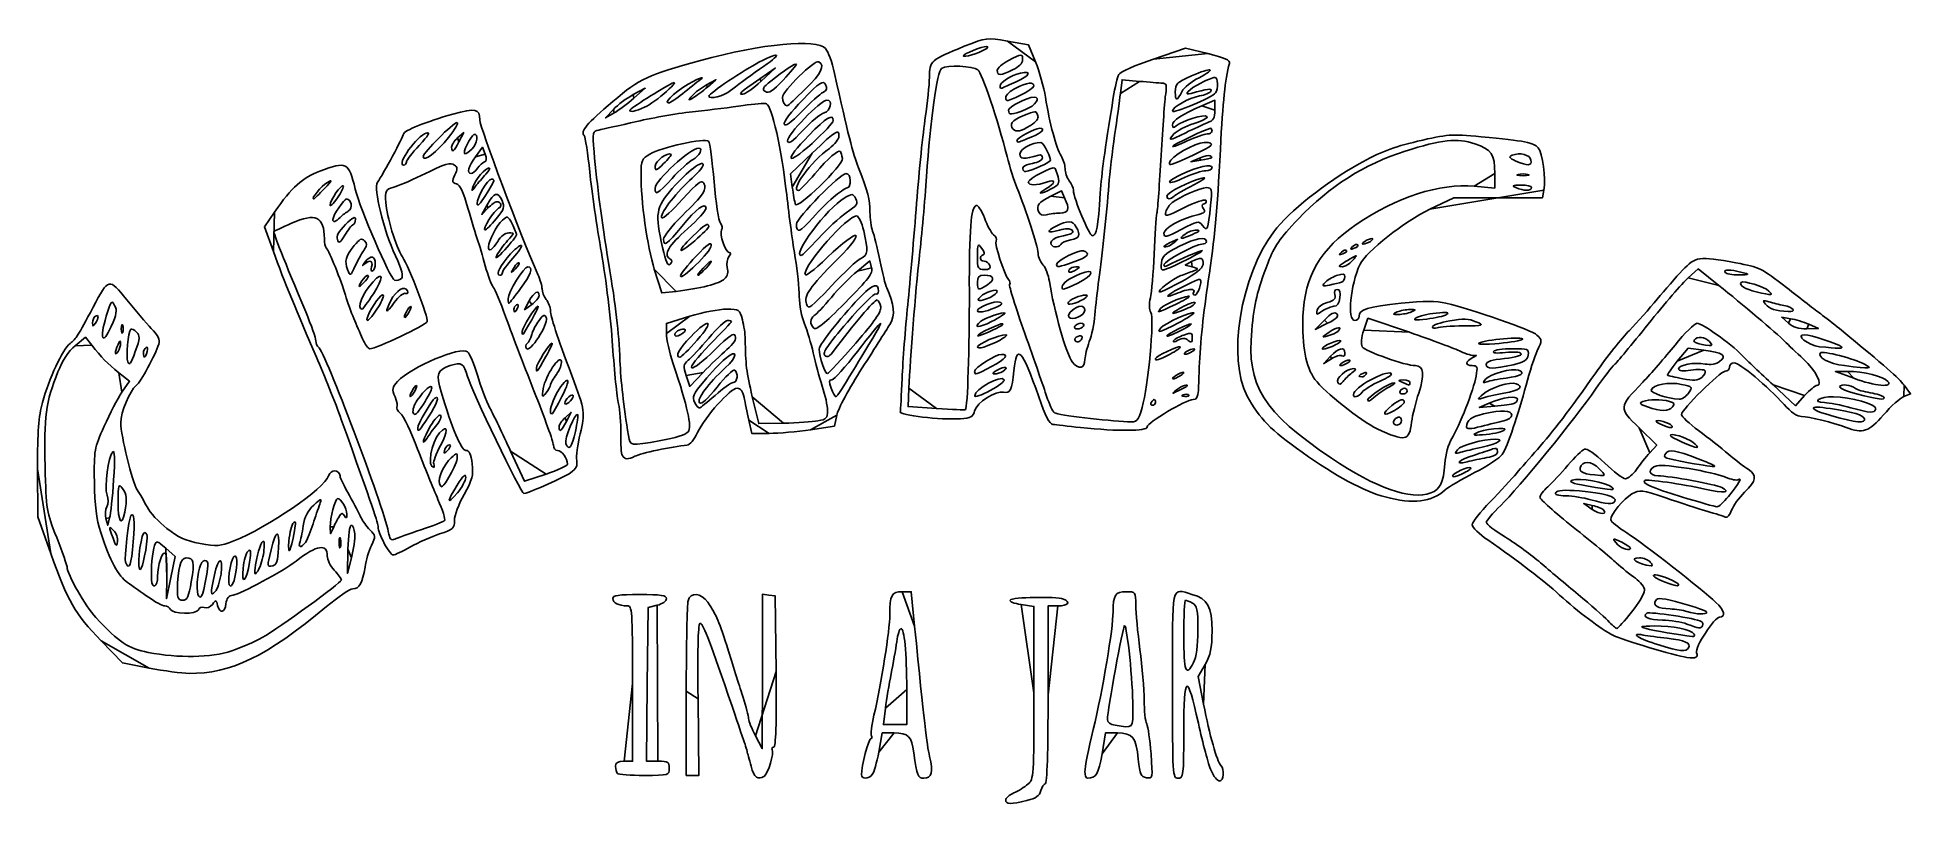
# Model space of a CAD drawing. Extents: x 6 to 668, y 3 to 275.
import ezdxf

# ---------------------------------------------------------------- set-up
doc = ezdxf.new("R2010")
doc.units = 0
doc.layers.get('0').update_dxf_attribs({"linetype": 'CONTINUOUS'})

msp = doc.modelspace()

# ---------------------------------------------------------------- linework, layer by layer
at = {"color": 7}
for points in [[(348.788328, 273.303089), (356.224512, 271.970585), (358.672056, 265.970585)], [(274.10692, 265.146897), (274.10692, 265.146897)], [(340.783192, 270.349233), (340.783192, 270.349233)], [(400.36996, 266.998457), (411.726784, 270.832993), (419.666864, 268.898705)], [(242.60692, 257.063121), (245.60692, 259.682593), (242.289832, 257.826593)], [(261.60692, 259.170481), (266.60692, 263.780753), (261.10692, 259.952081)], [(261.60692, 259.170481), (261.60692, 259.170481)], [(350.572992, 263.155801), (350.572992, 263.155801)], [(351.85692, 258.943721), (351.85692, 258.943721)], [(395.430952, 259.095921), (389.254992, 259.640769), (388.684944, 254.805681)], [(216.60692, 253.151257), (220.60692, 256.666353), (216.38004, 254.397329)], [(216.60692, 253.151257), (216.60692, 253.151257)], [(233.81272, 254.720585), (233.81272, 254.720585)], [(242.60692, 257.063121), (242.60692, 257.063121)], [(250.808736, 255.873137), (250.808736, 255.873137)], [(277.180968, 256.305337), (277.180968, 256.305337)], [(283.48436, 255.204153), (283.48436, 255.204153)], [(358.10692, 257.472953), (358.10692, 257.472953)], [(410.50588, 255.643553), (410.50588, 255.643553)], [(422.106944, 248.910297), (422.106944, 252.399513), (417.477344, 250.415049)], [(422.341584, 254.970585), (422.341584, 254.970585)], [(209.38004, 249.149585), (206.60692, 246.170873), (209.60692, 247.903513)], [(220.38904, 249.924809), (220.38904, 249.924809)], [(283.85692, 247.926937), (283.85692, 247.926937)], [(287.10692, 245.199089), (287.10692, 245.199089)], [(355.08668, 249.079169), (355.08668, 249.079169)], [(151.022536, 239.220585), (151.022536, 239.220585)], [(154.71804, 237.720585), (156.380528, 240.970585), (154.24372, 239.065601)], [(356.836048, 243.446929), (356.836048, 243.446937)], [(357.35692, 239.426465), (357.35692, 239.426465)], [(411.796384, 240.908529), (411.796384, 240.908529)], [(419.356944, 240.460817), (419.356944, 240.460817)], [(154.71804, 237.720585), (154.71804, 237.720585)], [(159.278176, 235.125577), (159.278176, 235.125577)], [(163.958888, 233.379081), (163.054112, 235.787569), (160.58052, 232.434801)], [(229.72572, 233.185129), (229.72572, 233.185129)], [(279.659736, 233.672145), (271.998896, 226.373713), (272.62756, 221.672145)], [(416.606944, 231.943593), (413.606944, 230.610025), (417.106944, 231.183945)], [(414.429824, 232.970585), (414.429824, 232.970585)], [(420.923424, 232.014097), (420.923424, 232.014097)], [(136.10692, 230.513433), (136.10692, 230.513433)], [(161.300216, 228.312553), (161.300216, 228.312553)], [(164.208968, 226.220585), (164.208968, 226.220585)], [(290.33536, 231.842985), (290.33536, 231.842985)], [(363.839528, 230.909449), (363.839528, 230.909449)], [(418.856944, 227.460817), (418.856944, 227.460817)], [(513.856944, 221.968449), (521.106944, 221.299945), (521.106944, 226.451009)], [(532.856944, 226.159913), (532.856944, 226.159913)], [(533.920064, 231.220585), (533.920064, 231.220585)], [(107.160752, 221.163017), (107.160752, 221.163017)], [(113.804912, 222.105937), (113.804912, 222.105937)], [(167.10692, 223.967641), (167.10692, 223.967641)], [(230.07468, 224.744937), (230.07468, 224.744937)], [(287.930552, 218.720585), (287.930552, 218.720585)], [(368.969168, 217.873585), (367.831408, 220.370681), (364.037008, 218.434929)], [(364.246832, 221.042929), (364.246832, 221.042937)], [(538.485504, 220.613665), (537.941904, 217.895641), (522.274464, 217.910441), (506.606944, 217.925241), (498.106944, 213.830473)], [(534.106944, 221.470585), (534.106944, 221.470585)], [(89.109432, 198.815976), (85.905888, 207.661378), (89.484464, 212.815985)], [(164.703592, 215.390313), (162.781928, 211.970585), (164.983376, 214.220585)], [(367.35692, 212.456937), (367.35692, 212.456937)], [(407.65692, 218.417505), (407.65692, 218.417505)], [(112.727712, 210.948521), (112.727712, 210.948521)], [(117.227712, 208.303922), (117.227712, 208.303922)], [(167.862888, 210.428465), (167.862888, 210.428465)], [(243.106432, 207.720586), (243.106432, 207.720586)], [(417.689104, 208.027354), (417.689104, 208.027354)], [(121.31316, 199.693064), (121.313072, 199.693064)], [(175.065912, 204.770248), (175.065912, 204.770248)], [(243.962592, 200.970584), (243.962592, 200.970584)], [(281.868272, 203.496256), (281.868272, 203.496256)], [(367.559368, 201.393648), (367.559368, 201.393648)], [(407.665792, 202.025752), (407.665792, 202.025752)], [(414.242144, 204.931434), (414.242144, 204.931448)], [(417.697824, 199.213032), (417.697824, 199.213032)], [(468.633344, 199.277456), (468.633344, 199.277456)], [(472.633344, 201.277456), (472.633344, 201.277456)], [(477.106944, 202.470584), (477.106944, 202.470584)], [(125.10692, 194.470584), (125.10692, 194.470584)], [(176.009544, 194.901296), (176.009544, 194.901296)], [(231.51392, 184.775856), (226.420928, 184.223184), (223.821648, 192.596888), (223.821648, 192.596888)], [(229.241552, 196.387376), (229.241552, 196.387376)], [(242.10692, 192.970584), (242.10692, 192.970584)], [(300.651072, 193.150712), (300.04744, 195.555744), (295.639056, 191.943408)], [(296.85692, 196.43756), (296.85692, 196.43756)], [(300.651072, 193.150712), (300.651072, 193.150712)], [(342.468552, 193.970584), (342.468552, 193.970584)], [(372.222712, 195.205304), (372.222712, 195.205304)], [(373.10692, 192.470584), (373.10692, 192.470584)], [(413.791184, 195.281864), (411.606944, 194.093152), (414.106944, 193.419512)], [(470.701904, 195.616096), (470.701904, 195.616096)], [(600.362304, 186.894568), (593.117664, 192.687192), (589.498544, 189.50956)], [(121.60692, 188.470584), (121.60692, 188.470584)], [(170.10692, 191.467704), (170.10692, 191.467704)], [(176.496216, 185.72924), (176.496216, 185.72924)], [(341.63352, 187.079968), (341.63352, 187.079968)], [(373.580168, 187.669848), (373.580168, 187.669848)], [(410.60692, 188.388088), (410.60692, 188.388088)], [(466.856944, 188.02272), (466.856944, 188.02272)], [(608.606944, 191.470584), (608.606944, 191.470584)], [(32.91117, 179.814576), (32.91117, 179.814576)], [(124.4448, 183.924264), (124.4448, 183.924264)], [(135.741248, 184.057408), (135.741248, 184.057408)], [(175.48848, 179.022528), (175.48848, 179.022528)], [(179.55092, 181.362288), (177.943552, 178.253984), (180.493808, 180.112288)], [(183.075504, 183.220584), (183.075496, 183.220584)], [(342.559872, 182.631072), (342.559872, 182.631072)], [(344.242112, 178.895832), (344.242112, 178.895832)], [(376.55692, 182.660512), (376.55692, 182.660512)], [(408.35692, 180.255424), (408.35692, 180.255424)], [(413.633824, 185.470584), (413.633824, 185.470584)], [(415.106944, 180.642592), (415.106944, 180.642592)], [(464.215904, 179.470584), (464.215904, 179.470584)], [(618.071184, 184.882648), (618.071184, 184.882648)], [(27.091602, 175.779608), (27.091602, 175.779608)], [(35.769194, 172.720584), (35.769194, 172.720584)], [(125.692656, 178.420784), (125.692656, 178.420784)], [(137.10692, 177.470584), (137.10692, 177.470584)], [(180.471112, 174.720584), (180.471112, 174.720584)], [(185.622672, 175.290136), (185.622672, 175.290136)], [(228.10692, 169.864752), (228.10692, 173.406296), (236.40852, 175.938448)], [(347.079376, 173.279016), (347.079376, 173.279016)], [(347.809696, 177.10112), (347.809704, 177.10112)], [(375.60692, 172.470584), (375.60692, 172.470584)], [(376.10692, 178.131104), (376.10692, 178.131104)], [(409.234776, 173.6194), (409.234776, 173.6194)], [(413.681904, 173.228976), (413.681904, 173.228936)], [(460.841504, 174.587824), (457.606944, 171.274304), (461.975904, 173.453464)], [(465.210544, 176.766992), (465.210544, 176.766992)], [(490.894544, 170.27212), (476.225264, 175.266136), (474.783344, 171.034464)], [(491.606944, 177.470584), (491.606944, 177.470584)], [(504.053984, 176.595824), (504.053984, 176.595824)], [(509.938704, 172.552152), (509.938704, 172.552152)], [(625.750544, 175.090256), (622.606944, 175.617384), (624.967664, 173.543984)], [(626.678144, 178.355288), (626.678144, 178.355288)], [(631.467664, 171.552152), (635.606944, 171.633752), (632.250544, 173.098456), (632.250544, 173.098432)], [(24.801306, 165.756248), (22.606914, 168.541904), (18.972122, 165.528408)], [(35.021314, 166.470584), (35.021314, 166.470584)], [(40.639634, 170.366432), (40.639634, 170.366432)], [(234.735688, 171.175104), (234.735688, 171.175144)], [(238.943424, 167.470584), (238.943416, 167.470584)], [(295.059632, 166.452992), (295.059632, 166.452992)], [(346.10692, 167.553392), (346.10692, 167.553392)], [(375.10692, 168.498216), (375.10692, 168.498216)], [(412.670864, 167.417496), (412.670864, 167.417536)], [(465.540224, 170.566312), (465.540224, 170.566312)], [(466.610304, 167.300536), (466.610304, 167.300536)], [(530.606944, 167.634312), (530.606944, 167.634312)], [(597.106944, 166.970584), (597.106944, 166.970584)], [(44.397018, 163.471968), (44.397018, 163.471968)], [(185.471112, 161.720584), (185.471112, 161.720584)], [(249.437992, 164.136152), (249.437992, 164.136152)], [(406.243656, 162.540344), (406.243656, 162.540344)], [(414.106944, 163.470584), (414.106944, 163.470584)], [(463.031264, 161.826376), (460.606944, 159.182168), (463.312944, 160.912568)], [(467.062944, 161.997768), (467.062944, 161.997768)], [(469.106944, 159.470584), (469.106944, 159.470584)], [(595.051824, 163.976176), (589.496784, 164.652328), (585.689984, 160.006648)], [(643.793264, 165.117608), (643.793264, 165.117592)], [(651.898944, 159.020552), (651.898944, 159.020552)], [(35.509138, 149.057064), (38.205698, 152.970584), (34.454626, 155.970584)], [(235.112976, 154.952208), (236.373088, 151.134056), (241.070056, 156.052328)], [(293.850336, 156.220584), (293.850344, 156.220584)], [(343.114248, 158.167056), (343.114248, 158.167056)], [(347.07796, 156.43152), (347.07796, 156.43152)], [(347.58096, 153.512592), (347.58096, 153.512592)], [(411.10692, 156.040952), (411.10692, 156.040952)], [(470.606944, 155.917128), (470.606944, 155.917128)], [(475.599824, 155.459136), (475.599824, 155.459136)], [(491.106944, 152.470584), (491.106944, 152.470584)], [(525.117184, 154.066336), (525.117184, 154.066336)], [(527.606944, 158.820272), (527.606944, 158.820256)], [(595.494704, 156.652208), (595.494704, 156.652208)], [(645.914064, 156.429808), (641.606944, 156.389008), (648.106944, 154.005832)], [(660.199104, 152.859456), (660.199104, 152.859488)], [(139.10692, 149.470584), (139.10692, 149.470584)], [(145.10692, 150.627752), (145.10692, 150.627752)], [(187.10692, 151.702208), (187.10692, 151.702208)], [(191.160408, 147.576544), (191.160408, 147.576544)], [(195.10692, 147.715472), (195.10692, 147.715472)], [(245.317912, 147.970584), (245.318136, 147.970584)], [(258.48128, 147.470584), (260.747288, 137.970584), (269.52208, 138.127112)], [(313.877, 150.470584), (313.60692, 143.970584), (323.60692, 143.314048)], [(412.023584, 151.106032), (412.023584, 151.106032)], [(412.836064, 148.074688), (412.836064, 148.074752)], [(474.234464, 149.133176), (474.234464, 149.133176)], [(483.606944, 150.808952), (483.606944, 150.808952)], [(490.106944, 149.470584), (490.106944, 149.470584)], [(524.356944, 148.734056), (524.356944, 148.734056)], [(589.581984, 148.720584), (589.581984, 148.720584)], [(619.557504, 151.637256), (627.439424, 144.30392), (630.722224, 147.887256)], [(658.688064, 147.339232), (658.688064, 147.339232)], [(665.900704, 151.535648), (668.182224, 148.449712), (665.790384, 147.540344)], [(143.938512, 140.36028), (143.938512, 140.360288)], [(192.71804, 138.720584), (194.380528, 141.970584), (192.24372, 140.065592)], [(264.456664, 134.512952), (258.3064, 134.470552), (257.254344, 139.220552)], [(288.338808, 140.924064), (287.536112, 137.060664), (279.07152, 135.807992)], [(396.37888, 143.720584), (396.37888, 143.720584)], [(401.10692, 145.470584), (401.10692, 145.470584)], [(489.106944, 145.569368), (489.106944, 145.56936)], [(519.101104, 145.164624), (515.606944, 143.653688), (521.106944, 144.146608)], [(527.856944, 145.023664), (527.856944, 145.023664)], [(584.005584, 143.848464), (584.005584, 143.848448)], [(651.872224, 139.674648), (651.872224, 139.674648)], [(655.858464, 143.225312), (655.858464, 143.225312)], [(146.882728, 137.529584), (146.882728, 137.529584)], [(192.71804, 138.720584), (192.71804, 138.720584)], [(195.885736, 135.151992), (195.885736, 135.151992)], [(374.60692, 136.572632), (374.60692, 136.572632)], [(488.106944, 139.053912), (488.106944, 139.053912)], [(524.356944, 138.937176), (524.356944, 138.937176)], [(524.606944, 135.729112), (524.606944, 135.729112)], [(575.915824, 127.679816), (578.402944, 130.389032), (572.135264, 136.52196)], [(583.680704, 137.351184), (583.680704, 137.351184)], [(151.10692, 128.970584), (151.10692, 128.970584)], [(172.978336, 128.262), (177.94456, 117.553416), (185.525736, 120.10236)], [(212.511032, 126.625704), (212.511032, 126.625736)], [(226.10692, 131.965064), (226.10692, 131.965064)], [(516.606944, 129.595824), (516.606944, 129.595824)], [(518.356944, 125.924464), (518.356944, 125.924464)], [(591.139344, 131.411256), (591.139344, 131.411256)], [(10.318698, 91.970584), (5.69209, 104.970584), (5.64953, 121.970584)], [(145.80124, 123.720584), (145.801568, 123.720584)], [(151.564768, 119.808408), (151.564768, 119.808448)], [(512.626464, 122.284416), (512.626464, 122.284416)], [(558.067824, 122.012176), (558.067824, 122.012176)], [(593.106944, 125.470584), (593.106944, 125.470584)], [(32.568322, 118.055152), (32.568298, 118.055152)], [(157.08788, 118.932816), (157.08792, 118.932816)], [(498.481024, 113.422712), (498.481024, 113.422712)], [(562.493184, 115.484312), (562.493184, 115.484312)], [(36.481914, 106.595584), (36.481914, 106.595584)], [(482.388944, 112.007704), (482.388944, 112.007712)], [(555.606944, 108.991176), (552.606944, 109.653296), (555.544544, 107.618872)], [(559.444064, 107.51268), (559.444064, 107.512688)], [(563.608064, 110.472456), (563.608064, 110.472456)], [(603.753264, 112.220584), (603.753264, 112.220584)], [(29.83833, 104.389736), (30.467042, 101.985536), (31.156266, 104.562624)], [(32.676682, 100.043672), (32.676682, 100.043672)], [(96.528928, 99.970584), (96.528928, 99.970584)], [(109.19372, 101.470416), (109.26932, 98.970416), (110.438096, 101.47504)], [(112.48188, 105.331808), (112.48192, 105.331976)], [(141.283104, 100.387576), (141.283096, 100.387576)], [(39.476698, 96.119936), (39.476698, 96.119936)], [(44.469898, 97.470584), (44.469898, 97.470584)], [(51.39857, 83.664816), (51.245354, 75.970584), (52.758242, 83.452616), (54.271138, 90.934656), (51.013802, 93.845088), (51.013802, 93.845088)], [(90.911824, 93.980304), (90.911824, 93.980304)], [(100.858344, 96.720584), (100.858336, 96.720584)], [(112.799896, 97.201552), (112.799912, 97.201552)], [(115.444736, 93.470584), (115.28256, 84.970584), (116.692112, 90.470584)], [(117.854288, 98.970584), (117.854288, 98.970584)], [(128.29244, 95.56508), (128.29244, 95.56508)], [(569.106944, 93.944904), (569.106944, 93.944904)], [(80.641512, 88.970584), (80.641504, 88.970584)], [(85.515624, 91.625), (85.515624, 91.625)], [(576.106944, 88.970584), (576.106944, 88.970584)], [(60.040066, 82.008136), (60.040066, 82.008136)], [(70.556162, 84.720584), (70.556162, 84.720584)], [(75.481918, 83.595584), (75.481918, 83.595584)], [(586.106944, 81.021616), (586.106944, 81.021616)], [(64.493258, 79.220584), (64.493258, 79.220584)], [(224.85692, 73.686024), (221.60692, 72.844296), (221.340848, 45.657432), (221.074776, 18.470584), (225.090848, 18.470584)], [(259.606944, 27.47048), (262.016576, 22.97048), (262.061776, 50.290032), (262.106976, 77.609576), (264.356976, 77.290032), (266.606976, 76.97048), (266.873304, 50.22048)], [(311.497904, 78.470584), (314.674904, 78.470584), (315.898768, 66.220584)], [(358.10692, 42.724336), (358.10692, 73.243496), (353.587568, 73.921216)], [(366.60692, 73.470584), (363.10692, 73.470584), (363.10692, 41.970584)], [(569.518464, 71.220584), (569.518464, 71.220584)], [(594.564224, 66.401488), (594.564224, 66.401488)], [(596.101904, 71.220584), (596.101904, 71.220584)], [(45.134362, 51.464072), (35.661818, 53.255848), (28.103346, 61.113216)], [(591.629824, 63.433552), (591.629824, 63.433552)], [(74.35029, 57.552576), (74.35029, 57.552576)], [(414.581264, 53.420928), (414.581264, 53.42092)], [(589.106944, 55.23768), (589.106944, 55.23768)], [(589.675984, 58.582384), (589.675984, 58.582384)], [(45.134394, 51.464088), (45.134362, 51.464072)], [(418.644864, 52.706456), (416.206784, 48.442328), (418.098304, 38.706456)], [(213.10692, 18.470584), (216.10692, 18.470584), (216.10692, 45.970584)], [(239.29656, 40.573192), (239.60692, 13.46888), (237.35692, 13.46968), (235.10692, 13.47048), (235.1206, 43.22048)], [(305.57672, 37.220584), (304.876472, 31.470584), (308.991704, 31.470584), (313.10692, 31.470584), (313.10692, 43.831016), (313.10692, 43.831016)], [(393.10836, 37.720584), (393.10836, 37.720584)], [(308.657328, 28.470584), (304.452624, 28.470584), (303.212928, 21.742504)], [(387.621672, 28.470584), (383.38132, 28.470584), (382.18504, 21.054904)], [(210.773592, 14.137256), (210.773592, 14.137256)], [(258.029768, 16.72048), (258.029712, 16.720584)], [(297.10692, 13.660384), (297.10692, 13.660384)], [(376.10692, 14.863008), (376.10692, 14.863)], [(420.739264, 15.220584), (420.739264, 15.220584)], [(348.10692, 4.726472), (348.10692, 4.726472)]]:
    msp.add_lwpolyline(points, close=True, dxfattribs=at)
for points in [[(240.10692, 266.448321), (262.059288, 272.453337), (281.163984, 274.274993), (284.422912, 270.673913)], [(333.479536, 271.492673), (341.322952, 274.623929), (341.379736, 274.630641), (348.788328, 273.303089)], [(209.1678, 251.967721), (218.911704, 260.188649), (221.285968, 261.299897), (240.10692, 266.448321)], [(260.82368, 265.834177), (255.80456, 263.297641), (243.10692, 254.732073), (243.10692, 253.882809)], [(261.063528, 263.373137), (269.132896, 268.932041), (269.0306, 269.981745), (260.82368, 265.834177)], [(274.10692, 265.146897), (274.10692, 265.819473), (269.378304, 262.731929), (265.02108, 259.214321)], [(282.007592, 266.031977), (280.629096, 266.883937), (269.10692, 255.618321), (269.10692, 253.418561)], [(269.35692, 259.567889), (271.969416, 262.350297), (274.10692, 264.860849), (274.10692, 265.146897)], [(277.180968, 256.305337), (282.94336, 261.979049), (284.262872, 264.638137), (282.007592, 266.031977)], [(284.422912, 270.673913), (285.3172, 269.685737), (286.735232, 265.748241), (287.574088, 261.923913)], [(321.10692, 260.512777), (321.10692, 266.292161), (321.641728, 266.766769), (333.479536, 271.492673)], [(341.3248, 271.440177), (339.765416, 271.477137), (333.10692, 268.763849), (333.10692, 268.091417)], [(333.10692, 268.091417), (333.10692, 267.440249), (338.517432, 269.031633), (340.783192, 270.349233)], [(340.783192, 270.349233), (341.812272, 270.947665), (342.048272, 271.423025), (341.3248, 271.440177)], [(349.06708, 266.450265), (346.888992, 265.339089), (345.10692, 263.764089), (345.10692, 262.950265)], [(354.10692, 266.655801), (354.10692, 268.926009), (353.903688, 268.917721), (349.06708, 266.450265)], [(350.572992, 263.155801), (352.700968, 264.170561), (354.10692, 265.563017), (354.10692, 266.655801)], [(358.672056, 265.970585), (360.018208, 262.670585), (361.588568, 257.045585), (362.161744, 253.470585)], [(388.116368, 261.488241), (388.630928, 262.449713), (393.853624, 264.798257), (400.36996, 266.998457)], [(419.666864, 268.898705), (425.644944, 267.442361), (427.512704, 266.594537), (427.225744, 265.467505)], [(427.225744, 265.467505), (425.669744, 259.357633), (424.952944, 252.473137), (424.053504, 234.998633)], [(230.10692, 258.408385), (226.51004, 256.609521), (215.10692, 249.366681), (215.10692, 248.880945)], [(237.60692, 259.086593), (232.734808, 256.730409), (226.678752, 251.470585), (228.837992, 251.470585)], [(228.10692, 255.518857), (231.001288, 258.181561), (231.714912, 259.212561), (230.10692, 258.408385)], [(233.81272, 254.720585), (235.954992, 256.508089), (238.810072, 258.765745), (240.157336, 259.737601)], [(240.157336, 259.737601), (241.628016, 260.798489), (240.608832, 260.538337), (237.60692, 259.086593)], [(250.808736, 255.873137), (252.379144, 257.194545), (256.993792, 260.569545), (261.063528, 263.373137)], [(261.10692, 259.952081), (253.96512, 254.980513), (253.396552, 254.460993), (255.15692, 254.515401)], [(255.15692, 254.515401), (255.954424, 254.540041), (258.85692, 256.634833), (261.60692, 259.170481)], [(265.02108, 259.214321), (262.190816, 256.929425), (261.863448, 256.291377), (263.10692, 255.483513)], [(263.10692, 255.483513), (264.261048, 254.733681), (265.702176, 255.675465), (269.35692, 259.567889)], [(284.365448, 257.973113), (283.49056, 259.536449), (282.507448, 258.872841), (276.301048, 252.529545)], [(287.574088, 261.923913), (292.207288, 240.801505), (294.076392, 233.432233), (296.059008, 228.470585)], [(319.665608, 246.285833), (320.458328, 251.409209), (321.10692, 257.811337), (321.10692, 260.512777)], [(325.425688, 263.688761), (323.898128, 262.717313), (321.446816, 245.127889), (320.099512, 225.470585)], [(338.257168, 263.220585), (336.597392, 264.574393), (327.34892, 264.911833), (325.425688, 263.688761)], [(348.626608, 232.470585), (345.306632, 245.526601), (339.750712, 262.002377), (338.257168, 263.220585)], [(345.10692, 262.950265), (345.10692, 261.042713), (346.230384, 261.084953), (350.572992, 263.155801)], [(353.35692, 262.011273), (349.867088, 261.153249), (346.10692, 258.743065), (346.10692, 257.364201)], [(346.85692, 256.708705), (347.269416, 256.931329), (349.519416, 257.937089), (351.85692, 258.943721)], [(358.10692, 257.472953), (358.10692, 258.971041), (355.607472, 258.678777), (351.672624, 256.720585)], [(351.85692, 258.943721), (356.61648, 260.993409), (357.627656, 263.061305), (353.35692, 262.011273)], [(386.181512, 253.391577), (386.75244, 256.923121), (387.623128, 260.566617), (388.116368, 261.488241)], [(403.43532, 258.454585), (402.429696, 258.507625), (398.827728, 258.796249), (395.430952, 259.095921)], [(404.70008, 254.664345), (405.172592, 257.760929), (404.968112, 258.373697), (403.43532, 258.454585)], [(413.785344, 261.007065), (408.598088, 258.713025), (408.10692, 258.220809), (408.10692, 255.316529)], [(410.50588, 255.643553), (411.111448, 256.858161), (413.805424, 258.983297), (416.492464, 260.366089)], [(417.134944, 258.484881), (412.855264, 256.301537), (410.614224, 253.885585), (413.731664, 254.815969)], [(416.492464, 260.366089), (422.989344, 263.709489), (420.974624, 264.186529), (413.785344, 261.007065)], [(422.067104, 260.470585), (421.495184, 260.470585), (419.275664, 259.577017), (417.134944, 258.484881)], [(422.341584, 254.970585), (423.450784, 256.480297), (423.251584, 260.470585), (422.067104, 260.470585)], [(198.9972, 239.873785), (197.610184, 241.446265), (199.840288, 244.098113), (209.1678, 251.967721)], [(216.38004, 254.397329), (214.055256, 253.149361), (210.905256, 250.787881), (209.38004, 249.149585)], [(209.60692, 247.903513), (211.25692, 248.856465), (214.40692, 251.217953), (216.60692, 253.151257)], [(220.38904, 249.924809), (222.158872, 250.724633), (225.63192, 253.241953), (228.10692, 255.518857)], [(228.837992, 251.470585), (229.431832, 251.470585), (231.670464, 252.933089), (233.81272, 254.720585)], [(237.289832, 254.075081), (235.688792, 252.271777), (235.704208, 252.234641), (237.60692, 253.311609)], [(242.289832, 257.826593), (240.465432, 256.805793), (238.215432, 255.117609), (237.289832, 254.075081)], [(237.60692, 253.311609), (238.70692, 253.934225), (240.95692, 255.622409), (242.60692, 257.063121)], [(243.10692, 253.882809), (243.10692, 252.489177), (248.418376, 253.861769), (250.808736, 255.873137)], [(269.10692, 253.418561), (269.10692, 251.893817), (269.947312, 250.470585), (270.847632, 250.470585)], [(276.301048, 252.529545), (272.10376, 248.239681), (269.449288, 244.741953), (269.765528, 243.917865)], [(284.85692, 252.465177), (282.644456, 252.455577), (270.579424, 239.959529), (270.946768, 238.058073)], [(270.847632, 250.470585), (271.071688, 250.470585), (273.921688, 253.096225), (277.180968, 256.305337)], [(275.95248, 248.372857), (279.062416, 251.586353), (282.451768, 254.660441), (283.48436, 255.204153)], [(283.48436, 255.204153), (284.931928, 255.966377), (285.133672, 256.600377), (284.365448, 257.973113)], [(283.85692, 247.926937), (286.229336, 248.642281), (287.073832, 252.474769), (284.85692, 252.465177)], [(346.10692, 257.364201), (346.10692, 256.781049), (346.444416, 256.486073), (346.85692, 256.708705)], [(348.13152, 253.310873), (348.11016, 251.867121), (348.757528, 251.965025), (353.10692, 254.063241)], [(351.672624, 256.720585), (349.738552, 255.758089), (348.145064, 254.223721), (348.13152, 253.310873)], [(358.12716, 253.470585), (355.680208, 253.470585), (349.10692, 250.112193), (349.10692, 248.862009)], [(353.10692, 254.063241), (355.85692, 255.389881), (358.10692, 256.924257), (358.10692, 257.472953)], [(355.08668, 249.079169), (358.656168, 250.507393), (360.707792, 253.470585), (358.12716, 253.470585)], [(362.161744, 253.470585), (363.638976, 244.256825), (366.0134, 235.344449), (367.680544, 232.755769)], [(381.584592, 219.470585), (382.09684, 227.148113), (382.91588, 233.191873), (386.181512, 253.391577)], [(388.684944, 254.805681), (388.371408, 252.146377), (387.457272, 245.470585), (386.653512, 239.970585)], [(403.110304, 232.970585), (403.67468, 242.870585), (404.39008, 252.632777), (404.70008, 254.664345)], [(407.10692, 248.567729), (407.10692, 247.507945), (421.215184, 253.437393), (422.341584, 254.970585)], [(416.689824, 253.920161), (412.899744, 253.209137), (407.10692, 249.973617), (407.10692, 248.567729)], [(408.10692, 255.316529), (408.10692, 251.953721), (408.707008, 252.035521), (410.50588, 255.643553)], [(413.731664, 254.815969), (419.243824, 256.461017), (421.377344, 256.717185), (420.721024, 255.655161)], [(420.721024, 255.655161), (420.344704, 255.046249), (418.530624, 254.265497), (416.689824, 253.920161)], [(135.10692, 240.424225), (135.10692, 241.579561), (143.3664, 244.921545), (152.49216, 247.458713)], [(152.49216, 247.458713), (160.687448, 249.737193), (162.05044, 249.454913), (162.091912, 245.470585)], [(162.091912, 245.470585), (162.118872, 242.873601), (176.604592, 204.263696), (182.645728, 190.686656)], [(215.10692, 248.880945), (215.10692, 248.075401), (217.221304, 248.493249), (220.38904, 249.924809)], [(238.388368, 248.448745), (233.008568, 247.891337), (223.65692, 246.295297), (217.60692, 244.901993)], [(255.193976, 250.552049), (251.330688, 249.952633), (243.76816, 249.006153), (238.388368, 248.448745)], [(263.530328, 251.138353), (262.808632, 251.415297), (259.057272, 251.151473), (255.193976, 250.552049)], [(270.640632, 218.970585), (268.798368, 235.159025), (265.427232, 250.410441), (263.530328, 251.138353)], [(269.765528, 243.917865), (270.130792, 242.966009), (272.074056, 244.365289), (275.95248, 248.372857)], [(276.446768, 241.773737), (279.284848, 244.784857), (282.619416, 247.553793), (283.85692, 247.926937)], [(287.10692, 245.199089), (287.10692, 247.768465), (284.721488, 246.318937), (278.488552, 239.962081)], [(279.60692, 237.134873), (283.73192, 240.870873), (287.10692, 244.499769), (287.10692, 245.199089)], [(316.600888, 215.970585), (317.493768, 227.520585), (318.872904, 241.162449), (319.665608, 246.285833)], [(349.10692, 248.862009), (349.10692, 247.071073), (350.163904, 247.109457), (355.08668, 249.079169)], [(354.12716, 246.862009), (350.373168, 245.359961), (349.201552, 243.709289), (350.773592, 242.137257)], [(359.479056, 246.943193), (358.761456, 248.813233), (359.013296, 248.817057), (354.12716, 246.862009)], [(356.836048, 243.446937), (358.97, 244.748049), (359.866392, 245.933825), (359.479056, 246.943193)], [(417.477344, 250.415049), (410.525728, 247.435233), (407.10692, 245.199249), (407.10692, 243.632537)], [(408.443248, 243.334761), (410.669968, 245.182769), (418.411744, 247.565729), (419.300784, 246.676745)], [(419.300784, 246.676745), (419.758704, 246.218825), (417.720864, 245.083697), (414.772304, 244.154233)], [(419.378544, 244.383777), (421.630224, 245.239841), (422.106944, 246.030737), (422.106944, 248.910297)], [(125.90684, 223.359401), (127.91052, 226.255857), (135.10692, 239.604153), (135.10692, 240.424225)], [(143.161616, 240.774641), (139.874208, 239.914961), (132.461072, 229.470585), (135.138304, 229.470585)], [(140.672152, 236.436865), (144.043952, 240.041593), (144.694736, 241.175561), (143.161616, 240.774641)], [(154.06496, 244.470585), (152.641368, 244.470585), (142.10692, 233.928489), (142.10692, 232.503865)], [(142.10692, 232.503865), (142.10692, 230.352769), (146.866232, 233.938273), (151.022536, 239.220585)], [(151.022536, 239.220585), (153.294528, 242.108089), (154.663616, 244.470585), (154.06496, 244.470585)], [(154.24372, 239.065601), (153.06848, 238.017857), (152.10692, 236.555361), (152.10692, 235.815601)], [(160.007832, 240.270889), (158.8078, 239.870881), (155.81356, 233.470585), (156.826448, 233.470585)], [(159.278176, 235.125577), (161.251368, 236.911289), (161.81312, 240.872657), (160.007832, 240.270889)], [(200.988032, 226.970585), (200.33124, 233.570585), (199.435368, 239.377025), (198.9972, 239.873785)], [(204.232656, 241.869409), (201.924016, 241.383913), (201.876192, 241.171121), (202.502008, 234.170353)], [(217.60692, 244.901993), (211.55692, 243.508689), (205.538496, 242.144025), (204.232656, 241.869409)], [(222.1908, 233.375401), (226.045288, 235.719465), (241.866128, 239.148081), (242.99716, 237.884465)], [(278.488552, 239.962081), (269.507376, 230.802345), (270.32708, 228.730161), (279.60692, 237.134873)], [(270.946768, 238.058073), (271.209008, 236.700697), (272.465032, 237.549241), (276.446768, 241.773737)], [(289.10692, 239.713633), (289.10692, 242.418353), (288.29568, 241.899561), (279.659736, 233.672145)], [(285.75196, 235.380297), (287.597192, 236.705641), (289.10692, 238.655641), (289.10692, 239.713633)], [(350.773592, 242.137257), (351.874384, 241.036457), (353.43592, 241.373801), (356.836048, 243.446929)], [(360.140848, 242.470585), (358.406768, 242.470585), (352.10692, 239.123385), (352.10692, 238.202041)], [(352.85692, 237.642241), (353.269416, 237.828321), (355.294416, 238.631217), (357.35692, 239.426465)], [(357.35692, 239.426465), (360.830408, 240.765753), (362.389528, 242.470585), (360.140848, 242.470585)], [(386.653512, 239.970585), (385.849752, 234.470585), (384.928552, 226.595585), (384.6064, 222.470585)], [(407.60408, 240.467449), (405.265232, 237.883049), (405.907328, 237.950609), (411.796384, 240.908529)], [(407.10692, 243.632537), (407.10692, 242.571977), (407.43584, 242.498681), (408.443248, 243.334761)], [(420.584944, 242.470585), (419.530624, 242.470585), (407.10692, 236.579281), (407.10692, 236.079305)], [(414.772304, 244.154233), (411.823664, 243.224777), (408.598, 241.565721), (407.60408, 240.467449)], [(411.796384, 240.908529), (414.465984, 242.249393), (417.877984, 243.813249), (419.378544, 244.383777)], [(412.356944, 238.006825), (415.244384, 239.351145), (418.394384, 240.455449), (419.356944, 240.460817)], [(419.356944, 240.460817), (420.319424, 240.466417), (421.106944, 240.920585), (421.106944, 241.470585)], [(421.106944, 241.470585), (421.106944, 242.020585), (420.872064, 242.470585), (420.584944, 242.470585)], [(514.012144, 237.002057), (507.710384, 239.095177), (502.420544, 238.524377), (489.365824, 234.342569)], [(493.783984, 237.877193), (504.393584, 240.387393), (505.536064, 240.467809), (516.283984, 239.460873)], [(516.283984, 239.460873), (532.103184, 237.978833), (534.816464, 237.458793), (536.427024, 235.600129)], [(136.10692, 230.513433), (136.10692, 231.086993), (138.161272, 233.752537), (140.672152, 236.436865)], [(152.10692, 235.815601), (152.10692, 233.640881), (152.943264, 234.251049), (154.71804, 237.720585)], [(156.826448, 233.470585), (157.169096, 233.470585), (158.272368, 234.215329), (159.278176, 235.125577)], [(160.58052, 232.434801), (158.03504, 228.984601), (157.389992, 226.470585), (159.050216, 226.470585)], [(163.735296, 230.562553), (164.498952, 230.838697), (164.571216, 231.749097), (163.958888, 233.379081)], [(202.502008, 234.170353), (203.565112, 222.277929), (205.203992, 209.757385), (207.633096, 194.970584)], [(219.10692, 226.524505), (219.10692, 231.010801), (219.410128, 231.684377), (222.1908, 233.375401)], [(239.541176, 235.470585), (236.5114, 235.470585), (224.10692, 224.045345), (224.10692, 221.254745)], [(229.72572, 233.185129), (228.689032, 234.221817), (224.10692, 230.909153), (224.10692, 229.122985)], [(227.096488, 229.960593), (228.740752, 231.535897), (229.923896, 232.986937), (229.72572, 233.185129)], [(237.501032, 231.413921), (239.751896, 232.618545), (241.186232, 235.470585), (239.541176, 235.470585)], [(242.99716, 237.884465), (243.447064, 237.381833), (244.329464, 230.943313), (244.958064, 223.576633)], [(274.863976, 220.470585), (271.743296, 220.470585), (279.188848, 230.666313), (285.75196, 235.380297)], [(289.682736, 234.228105), (288.888488, 235.022353), (285.432448, 232.019121), (280.613976, 226.347537)], [(290.33536, 231.842985), (290.186, 232.945217), (289.89232, 234.018521), (289.682736, 234.228105)], [(352.100072, 221.470585), (351.098752, 223.945585), (349.535688, 228.895585), (348.626608, 232.470585)], [(352.10692, 238.202041), (352.10692, 237.708073), (352.444416, 237.456169), (352.85692, 237.642241)], [(360.536912, 237.470585), (357.32724, 237.470585), (353.10692, 235.132153), (353.10692, 233.353713)], [(353.10692, 233.353713), (353.10692, 231.465849), (354.5704, 231.394089), (359.85692, 233.022729)], [(361.10692, 232.050497), (361.10692, 231.291001), (359.565352, 230.403969), (357.60692, 230.036569)], [(359.85692, 233.022729), (360.544416, 233.234529), (361.10692, 232.797025), (361.10692, 232.050497)], [(363.839528, 230.909449), (364.516872, 231.471513), (361.49716, 237.470585), (360.536912, 237.470585)], [(367.680544, 232.755769), (368.465048, 231.537625), (369.10692, 229.486129), (369.10692, 228.196905)], [(401.6106, 212.470585), (401.871056, 213.845585), (402.545928, 223.070585), (403.110304, 232.970585)], [(406.10692, 230.409281), (406.10692, 229.143601), (405.713112, 229.022409), (414.429824, 232.970585)], [(418.302704, 237.470585), (415.236384, 237.470585), (406.10692, 232.184665), (406.10692, 230.409281)], [(407.10692, 236.079305), (407.10692, 235.795121), (409.469416, 236.662497), (412.356944, 238.006825)], [(414.429824, 232.970585), (421.609024, 236.222353), (422.683264, 237.470585), (418.302704, 237.470585)], [(420.423424, 232.773737), (419.974384, 233.050625), (418.256944, 232.677057), (416.606944, 231.943593)], [(417.106944, 231.183945), (419.031904, 231.499601), (420.749344, 231.873169), (420.923424, 232.014097)], [(424.053504, 234.998633), (422.898784, 212.566041), (422.084624, 203.738288), (419.762384, 188.470584)], [(420.923424, 232.014097), (421.097504, 232.155017), (420.872224, 232.496857), (420.423424, 232.773737)], [(489.365824, 234.342569), (474.714384, 229.649289), (462.837984, 222.101249), (451.606944, 210.344801)], [(473.106944, 229.911817), (480.492544, 234.048457), (485.094544, 235.821289), (493.783984, 237.877193)], [(521.106944, 226.451009), (521.106944, 233.387809), (520.017984, 235.007249), (514.012144, 237.002057)], [(527.284224, 232.929865), (525.913504, 232.358721), (526.155264, 231.986969), (528.606944, 230.895889)], [(533.920064, 231.220585), (533.557584, 233.122425), (529.966384, 234.047465), (527.284224, 232.929865)], [(536.427024, 235.600129), (538.044224, 233.733753), (539.292304, 224.647577), (538.485504, 220.613665)], [(89.484464, 212.815985), (95.575568, 221.589657), (99.398328, 225.061769), (105.466712, 227.332249)], [(105.466712, 227.332249), (114.959912, 230.884105), (115.722208, 230.498097), (118.029752, 220.970585)], [(141.357744, 225.776657), (137.370704, 223.863425), (132.870704, 221.956249), (131.357744, 221.538481)], [(135.138304, 229.470585), (135.67104, 229.470585), (136.10692, 229.939865), (136.10692, 230.513433)], [(153.140752, 229.449681), (151.486008, 230.472361), (150.507992, 230.167489), (141.357744, 225.776657)], [(153.83796, 222.829553), (152.303352, 223.231833), (152.229576, 223.645697), (153.281112, 225.953537)], [(153.281112, 225.953537), (154.25996, 228.101897), (154.232952, 228.774657), (153.140752, 229.449681)], [(159.050216, 226.470585), (159.569032, 226.470585), (160.581528, 227.299473), (161.300216, 228.312553)], [(165.386192, 228.470585), (164.086056, 228.470585), (160.53652, 224.374513), (159.75348, 221.970585)], [(160.60156, 221.970585), (161.426312, 223.070585), (163.049648, 224.983089), (164.208968, 226.220585)], [(161.300216, 228.312553), (162.018896, 229.325641), (163.114688, 230.338137), (163.735296, 230.562553)], [(164.208968, 226.220585), (165.368296, 227.458089), (165.898048, 228.470585), (165.386192, 228.470585)], [(205.097368, 198.470584), (203.494032, 207.545586), (201.644832, 220.370585), (200.988032, 226.970585)], [(223.821648, 192.596888), (221.291528, 200.747784), (219.10692, 216.468441), (219.10692, 226.524505)], [(224.10692, 229.122985), (224.10692, 227.274329), (224.369392, 227.347873), (227.096488, 229.960593)], [(230.07468, 224.744937), (232.725936, 227.645833), (236.067792, 230.646873), (237.501032, 231.413921)], [(241.10692, 229.471553), (241.10692, 231.536209), (235.596312, 227.342329), (230.188976, 221.162401)], [(236.297352, 223.951897), (238.942616, 226.330217), (241.10692, 228.814057), (241.10692, 229.471553)], [(273.6878, 215.622561), (274.372944, 213.482569), (290.671432, 229.362881), (290.33536, 231.842985)], [(291.599632, 226.470585), (289.493432, 226.470585), (274.10692, 210.724425), (274.10692, 208.569002)], [(280.613976, 226.347537), (277.867864, 223.115217), (275.28036, 220.470585), (274.863976, 220.470585)], [(293.10692, 223.970585), (293.10692, 225.531521), (292.540744, 226.470585), (291.599632, 226.470585)], [(296.059008, 228.470585), (299.395464, 220.120865), (300.10692, 217.365257), (300.10692, 212.792289)], [(320.099512, 225.470585), (319.515208, 216.945585), (318.407408, 204.345584), (317.637728, 197.470584)], [(357.60692, 230.036569), (354.259912, 229.408665), (353.378016, 228.532817), (354.730744, 227.180097)], [(354.730744, 227.180097), (355.200552, 226.710289), (362.264432, 229.602409), (363.839528, 230.909449)], [(365.503696, 228.407145), (364.781872, 229.128969), (356.10692, 224.583617), (356.10692, 223.483585)], [(364.246832, 221.042937), (366.841616, 222.384761), (367.18896, 223.007569), (366.615888, 225.290889)], [(366.615888, 225.290889), (366.246536, 226.762465), (365.746056, 228.164785), (365.503696, 228.407145)], [(369.10692, 228.196905), (369.10692, 226.907673), (369.767608, 224.979337), (370.57512, 223.911721)], [(417.856944, 228.962769), (413.657104, 228.101201), (406.10692, 224.544321), (406.10692, 223.427385)], [(411.35692, 225.006825), (414.244384, 226.351145), (417.619424, 227.455449), (418.856944, 227.460817)], [(414.606944, 222.448681), (418.451264, 224.424841), (419.529104, 225.290705), (417.606944, 224.858713)], [(421.106944, 228.550041), (421.106944, 229.237985), (419.928144, 229.387681), (417.856944, 228.962769)], [(418.856944, 227.460817), (420.094384, 227.466417), (421.106944, 227.956345), (421.106944, 228.550041)], [(442.958144, 205.889786), (448.267664, 212.922217), (461.269104, 223.281513), (473.106944, 229.911817)], [(529.356944, 226.159913), (528.394384, 225.908385), (529.181904, 225.702593), (531.106944, 225.702593)], [(528.606944, 230.895889), (532.734864, 229.058817), (534.313664, 229.155305), (533.920064, 231.220585)], [(532.856944, 226.159913), (531.894384, 226.411441), (530.319424, 226.411441), (529.356944, 226.159913)], [(531.106944, 225.702593), (533.031904, 225.702593), (533.819424, 225.908385), (532.856944, 226.159913)], [(108.180216, 223.339713), (105.994512, 221.974505), (102.240856, 217.470585), (103.288776, 217.470585)], [(103.288776, 217.470585), (103.522968, 217.470585), (105.26536, 219.132185), (107.160752, 221.163017)], [(107.160752, 221.163017), (109.790672, 223.980865), (110.032144, 224.496433), (108.180216, 223.339713)], [(113.804912, 222.105937), (113.138288, 222.772553), (109.10692, 216.961585), (109.10692, 215.334081)], [(111.695816, 217.816225), (113.119712, 219.911673), (114.0688, 221.842041), (113.804912, 222.105937)], [(118.029752, 220.970585), (119.730168, 213.949809), (130.33328, 189.336952), (131.924136, 188.717728)], [(132.261392, 197.286392), (127.9636, 206.61057), (124.409192, 221.194449), (125.90684, 223.359401)], [(131.357744, 221.538481), (128.812912, 220.835785), (128.6248, 220.433097), (128.845752, 216.161009)], [(157.908992, 214.168217), (156.294152, 219.918649), (155.07884, 222.504273), (153.83796, 222.829553)], [(159.75348, 221.970585), (159.102008, 219.970585), (159.102008, 219.970585), (160.60156, 221.970585)], [(166.18848, 224.470585), (164.862448, 224.470585), (161.10352, 218.071729), (161.12592, 215.852553)], [(161.12592, 215.852553), (161.13824, 214.634169), (162.196016, 215.644401), (164.12592, 218.717641)], [(164.12592, 218.717641), (165.765472, 221.328513), (167.10692, 223.691017), (167.10692, 223.967641)], [(169.940568, 216.936337), (168.47332, 220.156609), (167.16488, 219.770345), (164.703592, 215.390313)], [(167.10692, 223.967641), (167.10692, 224.244257), (166.693624, 224.470585), (166.18848, 224.470585)], [(230.188976, 221.162401), (224.354288, 214.494041), (223.986544, 212.291345), (226.70928, 200.320352)], [(224.10692, 221.254745), (224.10692, 218.576537), (224.816272, 218.991393), (230.07468, 224.744937)], [(226.479336, 210.764833), (225.45812, 211.786057), (230.908768, 219.107089), (236.297352, 223.951897)], [(233.66168, 211.533393), (241.294576, 219.029385), (242.529728, 220.892649), (241.31032, 223.071625)], [(241.31032, 223.071625), (240.595968, 224.348089), (239.172136, 223.268865), (233.789016, 217.370729)], [(244.958064, 223.576633), (245.586664, 216.209961), (246.591048, 209.592178), (247.19004, 208.870442)], [(273.670384, 196.589592), (272.880288, 201.199136), (271.516896, 211.270585), (270.640632, 218.970585)], [(272.62756, 221.672145), (272.97332, 219.086289), (273.450432, 216.363977), (273.6878, 215.622561)], [(279.887136, 210.793161), (282.41276, 213.640745), (286.032288, 217.208089), (287.930552, 218.720585)], [(287.930552, 218.720585), (289.828808, 220.233089), (291.770048, 221.470585), (292.244416, 221.470585)], [(295.06412, 217.550561), (294.039032, 219.465969), (293.91632, 219.471857), (290.95448, 217.747753)], [(292.244416, 221.470585), (292.7188, 221.470585), (293.10692, 222.595585), (293.10692, 223.970585)], [(359.566872, 198.312992), (359.349304, 201.035568), (355.352176, 213.432281), (352.100072, 221.470585)], [(356.10692, 223.483585), (356.10692, 222.199297), (359.215208, 222.181065), (362.541824, 223.445825)], [(362.35692, 221.042553), (358.67392, 219.044489), (360.382944, 219.044833), (364.246832, 221.042929)], [(362.541824, 223.445825), (366.024712, 224.770017), (365.8852, 222.956673), (362.35692, 221.042553)], [(370.57512, 223.911721), (371.382624, 222.844097), (372.057624, 221.331985), (372.07512, 220.551465)], [(372.07512, 220.551465), (372.1416, 217.583393), (377.61536, 204.470584), (378.787824, 204.470584)], [(378.787824, 204.470584), (380.206392, 204.470584), (380.794088, 207.622634), (381.584592, 219.470585)], [(384.6064, 222.470585), (383.795888, 212.092241), (382.23676, 197.3154), (381.07176, 188.970584)], [(417.606944, 224.858713), (413.454944, 223.925569), (405.10692, 219.648073), (405.10692, 218.453745)], [(406.10692, 223.427385), (406.10692, 222.951753), (408.469416, 223.662497), (411.35692, 225.006825)], [(419.145664, 221.470585), (417.020544, 221.470585), (409.835456, 218.343241), (407.00244, 216.185145)], [(407.65692, 218.417505), (408.179416, 218.938305), (411.30692, 220.752337), (414.606944, 222.448681)], [(420.578144, 215.220585), (421.165824, 221.068361), (421.073584, 221.470585), (419.145664, 221.470585)], [(472.070864, 208.441778), (486.357664, 218.132497), (501.676864, 223.091537), (513.856944, 221.968449)], [(530.356944, 222.400305), (527.348704, 222.343905), (527.002544, 222.160009), (528.606944, 221.470585)], [(528.606944, 221.470585), (531.385824, 220.276457), (534.106944, 220.276457), (534.106944, 221.470585)], [(534.106944, 221.470585), (534.106944, 222.020585), (532.419424, 222.438961), (530.356944, 222.400305)], [(107.093272, 203.387256), (107.051592, 211.273465), (104.081888, 212.673625), (95.463784, 208.870338)], [(109.10692, 215.334081), (109.10692, 214.603817), (110.27192, 215.720777), (111.695816, 217.816225)], [(114.985232, 217.470585), (114.065256, 217.470585), (110.117528, 211.599081), (110.110656, 210.220585)], [(112.727712, 210.948521), (113.540576, 211.761385), (114.876696, 212.801993), (115.696856, 213.260985)], [(115.696856, 213.260985), (117.238432, 214.123689), (116.67264, 217.470585), (114.985232, 217.470585)], [(128.845752, 216.161009), (129.09116, 211.415809), (132.414568, 200.525024), (134.701864, 196.970584)], [(161.2894, 202.970584), (160.69632, 204.620584), (159.175128, 209.659522), (157.908992, 214.168217)], [(168.7528, 214.164937), (167.26804, 213.595185), (162.74856, 206.459874), (163.890648, 206.488618)], [(164.983376, 214.220585), (166.194176, 215.458089), (167.590736, 216.470585), (168.086856, 216.470585)], [(167.862888, 210.428465), (170.775136, 213.936289), (170.994472, 214.623289), (169.940568, 216.936337)], [(168.086856, 216.470585), (169.647448, 216.470585), (170.15768, 214.704041), (168.7528, 214.164937)], [(233.789016, 217.370729), (230.136936, 213.369241), (226.847592, 210.396593), (226.479336, 210.764833)], [(242.10692, 214.107929), (242.10692, 216.566145), (238.60704, 213.951625), (233.542928, 207.710338)], [(235.638888, 206.96117), (239.196312, 210.103721), (242.10692, 213.319761), (242.10692, 214.107929)], [(290.95448, 217.747753), (285.01532, 214.290529), (272.412408, 197.470584), (275.761136, 197.470584)], [(281.868272, 203.496256), (284.867368, 206.810378), (289.301088, 210.884137), (291.720968, 212.549057)], [(291.720968, 212.549057), (295.527992, 215.168353), (295.978408, 215.842201), (295.06412, 217.550561)], [(300.10692, 212.792289), (300.10692, 210.486961), (300.530296, 207.487202), (301.047768, 206.126154)], [(313.456216, 179.970584), (314.29292, 188.220584), (315.708016, 204.420584), (316.600888, 215.970585)], [(335.254632, 184.470584), (335.171232, 206.647018), (335.802032, 214.540921), (337.708168, 215.172945)], [(337.708168, 215.172945), (338.313856, 215.373777), (339.606312, 213.385401), (340.58028, 210.754337)], [(364.037008, 218.434929), (359.59672, 216.169657), (358.871232, 215.248369), (359.741576, 212.980265)], [(359.741576, 212.980265), (360.172888, 211.856305), (361.074008, 211.495001), (362.494832, 211.876369)], [(362.494832, 211.876369), (363.65648, 212.188169), (365.844416, 212.449425), (367.35692, 212.456937)], [(367.35692, 212.456937), (370.38936, 212.471977), (370.800672, 213.853865), (368.969168, 217.873585)], [(400.613544, 197.970584), (400.901456, 204.570584), (401.350128, 211.095585), (401.6106, 212.470585)], [(404.74128, 212.893937), (404.144, 211.012073), (404.71928, 211.139977), (411.101984, 214.308225)], [(407.00244, 216.185145), (406.119968, 215.512921), (405.102448, 214.031873), (404.74128, 212.893937)], [(405.10692, 218.453745), (405.10692, 217.205609), (406.42232, 217.186913), (407.65692, 218.417505)], [(411.101984, 214.308225), (414.961504, 216.224017), (418.454064, 217.432681), (418.863104, 216.994137)], [(418.092064, 213.988497), (418.907984, 213.005409), (418.503984, 212.536297), (416.383824, 212.004913)], [(418.315184, 215.736441), (417.380464, 215.403329), (417.318784, 214.920225), (418.092064, 213.988497)], [(417.689104, 208.027354), (419.372224, 205.725482), (419.707904, 206.561226), (420.578144, 215.220585)], [(418.863104, 216.994137), (419.272224, 216.555593), (419.025664, 215.989625), (418.315184, 215.736441)], [(498.106944, 213.830473), (489.250304, 209.56393), (475.526944, 198.719344), (473.455424, 194.350248)], [(89.270432, 205.958282), (88.947544, 205.644178), (92.921344, 195.570072), (100.507608, 177.470584)], [(95.463784, 208.870338), (92.242512, 207.448746), (89.455496, 206.138322), (89.270432, 205.958282)], [(110.110656, 210.220585), (110.105056, 209.052066), (111.111168, 209.331978), (112.727712, 210.948521)], [(114.564888, 208.395226), (112.094248, 205.924586), (111.225488, 204.325184), (111.692736, 203.107552)], [(114.355552, 204.66624), (115.451672, 206.483634), (116.744136, 208.120586), (117.227712, 208.303922)], [(118.10692, 210.287257), (118.10692, 211.464481), (117.092024, 210.922353), (114.564888, 208.395226)], [(117.227712, 208.303922), (117.71128, 208.487258), (118.10692, 209.379754), (118.10692, 210.287257)], [(163.890648, 206.488618), (164.2846, 206.498538), (166.072112, 208.271466), (167.862888, 210.428465)], [(170.105632, 209.969417), (168.164968, 208.213146), (165.10692, 202.462552), (165.10692, 200.569456)], [(168.447848, 202.470584), (169.534824, 204.31068), (171.043744, 205.470586), (172.350552, 205.470586)], [(173.534832, 208.609994), (172.044256, 211.492441), (171.86644, 211.562929), (170.105632, 209.969417)], [(172.350552, 205.470586), (174.41932, 205.470586), (174.406728, 205.390826), (171.9162, 202.720584)], [(175.065912, 204.770248), (175.088392, 205.210066), (174.39948, 206.937946), (173.534832, 208.609994)], [(229.241552, 196.387376), (226.943072, 197.80792), (228.855472, 200.968808), (235.638888, 206.96117)], [(227.10692, 203.200064), (227.10692, 204.242944), (230.05656, 207.992946), (233.66168, 211.533393)], [(233.542928, 207.710338), (228.337648, 201.295064), (227.10692, 200.432584), (227.10692, 203.200064)], [(243.106432, 207.720586), (243.107232, 209.28213), (241.546592, 208.337082), (237.394768, 204.262376)], [(238.106432, 202.665104), (240.85616, 205.033122), (243.10616, 207.30809), (243.106432, 207.720586)], [(247.621912, 206.494842), (246.753568, 205.089842), (248.968448, 198.470584), (250.30692, 198.470584)], [(247.19004, 208.870442), (247.789024, 208.148706), (247.98336, 207.07969), (247.621912, 206.494842)], [(274.10692, 208.569002), (274.10692, 205.182122), (275.326888, 205.651546), (279.887136, 210.793161)], [(295.357192, 211.470585), (292.079456, 211.470585), (277.10692, 194.578544), (277.10692, 190.8806)], [(285.09596, 196.837904), (296.32624, 207.56725), (299.290608, 207.00089), (288.602912, 196.16788)], [(297.879528, 206.191306), (297.1768, 209.213938), (296.098608, 211.470585), (295.357192, 211.470585)], [(296.85692, 196.43756), (299.443488, 197.706), (299.570536, 198.917872), (297.879528, 206.191306)], [(301.047768, 206.126154), (301.56524, 204.765104), (302.69816, 200.123304), (303.56536, 195.811048)], [(340.58028, 210.754337), (341.554256, 208.123274), (343.016248, 205.438034), (343.829168, 204.78712)], [(365.964328, 207.89685), (362.124528, 205.91121), (362.703832, 205.207802), (367.132816, 206.478018)], [(373.071736, 207.53633), (371.816328, 209.882073), (369.983152, 209.975065), (365.964328, 207.89685)], [(371.483808, 206.493698), (372.491128, 205.486386), (371.796952, 205.117506), (366.85692, 204.035056)], [(367.132816, 206.478018), (369.294808, 207.098066), (370.873752, 207.103762), (371.483808, 206.493698)], [(371.118392, 202.973104), (374.33248, 203.67904), (374.6896, 204.51332), (373.071736, 207.53633)], [(416.383824, 212.004913), (409.998856, 210.404625), (404.10692, 207.213234), (404.10692, 205.355106)], [(404.10692, 205.355106), (404.10692, 203.675008), (404.725008, 203.809904), (410.216592, 206.688514)], [(410.216592, 206.688514), (416.084304, 209.764305), (416.380224, 209.817321), (417.689104, 208.027354)], [(415.548064, 206.43145), (414.415664, 206.45297), (412.615664, 205.809898), (411.548064, 205.002394)], [(414.242144, 204.931448), (416.723584, 206.008802), (417.066464, 206.402578), (415.548064, 206.43145)], [(433.576784, 147.703296), (426.393104, 160.902112), (431.117984, 190.207592), (442.958144, 205.889786)], [(451.606944, 210.344801), (445.064224, 203.496088), (443.121264, 200.695416), (440.941104, 194.970584)], [(453.264544, 175.992216), (453.856144, 190.205472), (459.472464, 199.896232), (472.070864, 208.441778)], [(104.316112, 161.470584), (97.417424, 177.257768), (92.893008, 188.369072), (89.109432, 198.815976)], [(107.75056, 200.16028), (107.39656, 200.51428), (107.100784, 201.966424), (107.093272, 203.387256)], [(114.552112, 183.470584), (113.125672, 188.440232), (108.76132, 199.14952), (107.75056, 200.16028)], [(111.692736, 203.107552), (112.254712, 201.643056), (112.6836, 201.894104), (114.355552, 204.66624)], [(117.646, 200.950048), (114.632016, 197.211592), (114.170528, 195.531168), (115.311112, 192.44788)], [(121.305072, 202.672528), (120.295752, 203.681848), (119.574792, 203.342464), (117.646, 200.950048)], [(118.140496, 193.985176), (119.198568, 196.177152), (120.626272, 198.745696), (121.31316, 199.693064)], [(121.313072, 199.693064), (122.31228, 201.071176), (122.310656, 201.66684), (121.305072, 202.672528)], [(164.029584, 193.823376), (163.115568, 197.204336), (161.882488, 201.320584), (161.2894, 202.970584)], [(165.10692, 200.569456), (165.10692, 198.555072), (166.655408, 199.436232), (168.447848, 202.470584)], [(168.08576, 197.470584), (167.293104, 195.90472), (168.353088, 196.652032), (170.92256, 199.470584)], [(171.9162, 202.720584), (170.505504, 201.20808), (168.7818, 198.845584), (168.08576, 197.470584)], [(170.92256, 199.470584), (173.17884, 201.945584), (175.043352, 204.330432), (175.065912, 204.770248)], [(173.74716, 196.494128), (178.276872, 201.507992), (177.595272, 202.876256), (172.996608, 198.000792)], [(226.70928, 200.320352), (227.90812, 195.049472), (228.598552, 193.562216), (229.45092, 194.414584)], [(237.394768, 204.262376), (231.504832, 198.48184), (231.98844, 197.396408), (238.106432, 202.665104)], [(233.10692, 190.273192), (233.10692, 188.289632), (243.889176, 198.914696), (243.962592, 200.970584)], [(243.962592, 200.970584), (244.016192, 202.471888), (242.671656, 201.5252), (238.570464, 197.17396)], [(275.761136, 197.470584), (276.120952, 197.470584), (278.86916, 200.182136), (281.868272, 203.496256)], [(339.673328, 199.98212), (338.267256, 201.842584), (338.16848, 201.664824), (338.13872, 197.220584)], [(340.141528, 197.648784), (340.77076, 197.858528), (340.587312, 198.772784), (339.673328, 199.98212)], [(343.829168, 204.78712), (344.64208, 204.136216), (345.043208, 203.176512), (344.720552, 202.654448)], [(344.720552, 202.654448), (344.075936, 201.611448), (347.500984, 190.905616), (349.092952, 188.987416)], [(366.85692, 204.035056), (365.344416, 203.70364), (364.10692, 202.766056), (364.10692, 201.951536)], [(364.10692, 201.951536), (364.10692, 200.328248), (366.647224, 199.91776), (367.559368, 201.393648)], [(375.652392, 199.091512), (374.103672, 199.685808), (366.10692, 195.660344), (366.10692, 194.28644)], [(367.559368, 201.393648), (367.873136, 201.901336), (369.474688, 202.612088), (371.118392, 202.973104)], [(372.222712, 195.205304), (377.226336, 196.98244), (378.218592, 198.106768), (375.652392, 199.091512)], [(409.82368, 200.83944), (404.043064, 197.923904), (403.144648, 196.979496), (403.122232, 193.794928)], [(407.10692, 202.390296), (404.045888, 200.932488), (403.478584, 200.470584), (404.74912, 200.470584)], [(404.10692, 194.247928), (404.10692, 195.427312), (415.310464, 201.470584), (417.496864, 201.470584)], [(404.74912, 200.470584), (405.285672, 200.470584), (406.598168, 201.170408), (407.665792, 202.025752)], [(417.697824, 199.213032), (417.430224, 199.480608), (409.554928, 196.091944), (404.85692, 193.687728)], [(407.665792, 202.025752), (409.496104, 203.492128), (409.464192, 203.512944), (407.10692, 202.390296)], [(411.548064, 205.002394), (409.053992, 203.115976), (410.00296, 203.090984), (414.242144, 204.931434)], [(419.106944, 202.470584), (419.106944, 204.2336), (415.187984, 203.545008), (409.82368, 200.83944)], [(410.573504, 195.245016), (414.680144, 197.239168), (417.886064, 199.024776), (417.697824, 199.213032)], [(417.496864, 201.470584), (418.382384, 201.470584), (419.106944, 201.920584), (419.106944, 202.470584)], [(468.633344, 199.277456), (468.325504, 199.585344), (467.518624, 199.278088), (466.840224, 198.594672)], [(467.400064, 198.03488), (468.386304, 198.410408), (468.941264, 198.969568), (468.633344, 199.277456)], [(470.840224, 200.594672), (469.859984, 199.607056), (469.974864, 199.492192), (471.400064, 200.03488)], [(472.633344, 201.277456), (472.325504, 201.585344), (471.518624, 201.278088), (470.840224, 200.594672)], [(471.400064, 200.03488), (472.386304, 200.410408), (472.941264, 200.969568), (472.633344, 201.277456)], [(475.106944, 202.470584), (474.281904, 201.937432), (474.056944, 201.501216), (474.606944, 201.501216)], [(474.606944, 201.501216), (475.156944, 201.501216), (476.281904, 201.937432), (477.106944, 202.470584)], [(477.606944, 203.43996), (477.056944, 203.43996), (475.931904, 203.003744), (475.106944, 202.470584)], [(477.106944, 202.470584), (477.931904, 203.003744), (478.156944, 203.43996), (477.606944, 203.43996)], [(115.311112, 192.44788), (116.201688, 190.040424), (116.24868, 190.06596), (118.140496, 193.985176)], [(121.517096, 195.197), (120.495688, 193.972472), (120.300552, 193.53308), (121.083448, 194.220584)], [(121.083448, 194.220584), (123.192856, 196.072936), (124.410192, 195.738304), (123.816808, 193.469208)], [(125.10692, 194.470584), (125.10692, 197.353936), (123.574848, 197.663952), (121.517096, 195.197)], [(123.816808, 193.469208), (123.52896, 192.368448), (123.701472, 191.72), (124.200176, 192.028224)], [(124.200176, 192.028224), (124.698888, 192.33644), (125.10692, 193.435504), (125.10692, 194.470584)], [(124.4448, 183.924264), (128.144408, 189.49628), (128.064832, 192.188608), (124.318712, 188.18976)], [(134.338568, 189.302232), (135.134856, 190.09852), (134.56516, 192.288296), (132.261392, 197.286392)], [(134.701864, 196.970584), (137.172808, 193.130736), (143.988048, 175.324384), (143.48676, 174.018048)], [(166.857488, 186.271128), (166.216152, 187.043896), (164.943592, 190.442408), (164.029584, 193.823376)], [(172.996608, 198.000792), (169.441992, 194.232208), (167.51504, 190.470584), (169.139136, 190.470584)], [(170.10692, 191.467704), (170.10692, 192.01612), (171.745032, 194.278008), (173.74716, 196.494128)], [(179.084896, 193.470584), (177.633896, 193.470584), (172.10692, 184.47084), (172.10692, 182.108136)], [(174.207312, 193.175104), (172.942392, 191.0688), (172.963704, 191.047488), (174.68564, 192.696776)], [(176.009544, 194.901296), (175.746464, 195.164376), (174.935456, 194.387592), (174.207312, 193.175104)], [(174.68564, 192.696776), (175.676872, 193.646176), (176.272624, 194.638216), (176.009544, 194.901296)], [(176.496216, 185.72924), (180.05944, 190.42532), (181.077768, 193.470584), (179.084896, 193.470584)], [(209.081232, 165.470584), (208.493448, 174.545584), (206.700712, 189.395584), (205.097368, 198.470584)], [(207.633096, 194.970584), (210.3046, 178.708176), (211.198192, 170.976432), (211.654648, 160.174264)], [(229.45092, 194.414584), (230.303288, 195.26696), (230.250568, 195.763768), (229.241552, 196.387376)], [(238.570464, 197.17396), (235.565512, 193.985816), (233.10692, 190.880472), (233.10692, 190.273192)], [(241.10692, 192.970584), (239.815168, 191.595584), (238.983288, 190.470584), (239.258288, 190.470584)], [(239.258288, 190.470584), (239.533288, 190.470584), (240.815168, 191.595584), (242.10692, 192.970584)], [(243.955552, 195.470584), (243.680552, 195.470584), (242.398672, 194.345584), (241.10692, 192.970584)], [(242.10692, 192.970584), (243.398672, 194.345584), (244.230552, 195.470584), (243.955552, 195.470584)], [(249.636192, 193.209992), (250.031512, 191.634896), (249.694512, 190.20104), (248.693808, 189.200328)], [(250.186312, 197.06624), (249.54528, 196.293848), (249.297728, 194.558536), (249.636192, 193.209992)], [(250.30692, 198.470584), (250.976176, 198.470584), (250.932832, 197.965736), (250.186312, 197.06624)], [(275.10692, 182.922496), (275.10692, 185.829856), (274.46048, 191.980048), (273.670384, 196.589592)], [(288.602912, 196.16788), (278.558688, 185.987104), (276.706928, 183.3062), (277.655248, 180.31832)], [(277.10692, 190.8806), (277.10692, 189.810544), (279.993424, 191.96296), (285.09596, 196.837904)], [(286.488168, 186.701152), (290.95348, 191.449312), (295.619424, 195.830696), (296.85692, 196.43756)], [(291.287464, 180.701488), (299.751232, 189.230608), (301.16364, 191.108456), (300.651072, 193.150712)], [(303.56536, 195.811048), (304.432552, 191.498792), (305.562952, 187.070584), (306.077352, 185.970584)], [(317.637728, 197.470584), (316.162904, 184.297032), (314.331512, 161.409016), (313.877, 150.470584)], [(338.13872, 197.220584), (338.10928, 192.828096), (338.29272, 192.470584), (340.575536, 192.470584)], [(340.499928, 195.470584), (338.885632, 195.470584), (338.61116, 197.138664), (340.141528, 197.648784)], [(342.468552, 193.970584), (342.15196, 194.795584), (341.266088, 195.470584), (340.499928, 195.470584)], [(340.575536, 192.470584), (342.359016, 192.470584), (342.8844, 192.886888), (342.468552, 193.970584)], [(361.351832, 194.082816), (360.486912, 194.947736), (359.683672, 196.85132), (359.566872, 198.312992)], [(363.581768, 188.2404), (363.220232, 190.5888), (362.21676, 193.217888), (361.351832, 194.082816)], [(366.10692, 194.28644), (366.10692, 193.150024), (366.677144, 193.235688), (372.222712, 195.205304)], [(370.60692, 192.470584), (369.824744, 191.204984), (371.148552, 191.204984), (373.10692, 192.470584)], [(372.915936, 193.455272), (371.985896, 193.463672), (370.94684, 193.020584), (370.60692, 192.470584)], [(373.10692, 192.470584), (374.399608, 193.305984), (374.373208, 193.442072), (372.915936, 193.455272)], [(373.580168, 187.669848), (379.264264, 190.431392), (380.005352, 193.29064), (374.433624, 190.962616)], [(399.2812, 182.470584), (399.726072, 184.395584), (400.325616, 191.370584), (400.613544, 197.970584)], [(403.122232, 193.794928), (403.107432, 191.69156), (403.354976, 191.739736), (410.573504, 195.245016)], [(404.85692, 193.687728), (404.444416, 193.476632), (404.10692, 193.728688), (404.10692, 194.247928)], [(410.60692, 188.388088), (415.449024, 191.01596), (417.705424, 192.847336), (417.926464, 194.32884)], [(417.926464, 194.32884), (418.285984, 196.738496), (417.008624, 197.032872), (413.791184, 195.281864)], [(414.106944, 193.419512), (416.440464, 192.790728), (416.473744, 192.697184), (414.606944, 192.014496)], [(440.941104, 194.970584), (436.955584, 184.505072), (436.073504, 180.847016), (435.153824, 170.970584)], [(467.106944, 194.519384), (465.792144, 193.62692), (465.803824, 193.49932), (467.201904, 193.485896)], [(466.840224, 198.594672), (465.859984, 197.607056), (465.974864, 197.492192), (467.400064, 198.03488)], [(470.606944, 196.649576), (469.506944, 196.037968), (467.931904, 195.079376), (467.106944, 194.519384)], [(467.201904, 193.485896), (468.079184, 193.477496), (469.654224, 194.436064), (470.701904, 195.616096)], [(473.455424, 194.350248), (470.019584, 187.103568), (468.844864, 174.470576), (471.606944, 174.470576)], [(470.701904, 195.616096), (472.582224, 197.733832), (472.581024, 197.747208), (470.606944, 196.649576)], [(578.558384, 181.970584), (581.275104, 185.270584), (585.303664, 189.88308), (587.510624, 192.220584)], [(587.510624, 192.220584), (592.157424, 197.142192), (593.186544, 197.285952), (606.404464, 194.859992)], [(608.606944, 191.470584), (604.170064, 192.599576), (601.909184, 192.599576), (602.606944, 191.470584)], [(606.404464, 194.859992), (614.890304, 193.302536), (615.523504, 192.99248), (624.278384, 186.10796)], [(25.272602, 179.135136), (30.794098, 189.604608), (30.909122, 189.630312), (37.219098, 181.804584)], [(124.318712, 188.18976), (120.638968, 184.261776), (118.378096, 178.470584), (120.52436, 178.470584)], [(120.338992, 188.470584), (119.652032, 187.370584), (119.24904, 186.470584), (119.443456, 186.470584)], [(119.443456, 186.470584), (119.63788, 186.470584), (120.611432, 187.370584), (121.60692, 188.470584)], [(122.502448, 190.470584), (121.999512, 190.470584), (121.025952, 189.570584), (120.338992, 188.470584)], [(121.60692, 188.470584), (122.602408, 189.570584), (123.0054, 190.470584), (122.502448, 190.470584)], [(136.456032, 185.0032), (135.668368, 187.055808), (132.513752, 185.157992), (130.617272, 181.4906)], [(131.924136, 188.717728), (132.648608, 188.435736), (133.735096, 188.698768), (134.338568, 189.302232)], [(171.178912, 175.918336), (169.443472, 180.8396), (167.49884, 185.498352), (166.857488, 186.271128)], [(169.139136, 190.470584), (169.671416, 190.470584), (170.10692, 190.919288), (170.10692, 191.467704)], [(172.496216, 180.553912), (172.710328, 180.78308), (174.510328, 183.111976), (176.496216, 185.72924)], [(183.075496, 183.220584), (183.133576, 185.531496), (181.172112, 184.497328), (179.55092, 181.362288)], [(182.645728, 190.686656), (183.449384, 188.880496), (184.10692, 186.604008), (184.10692, 185.627784)], [(184.10692, 185.627784), (184.10692, 184.651568), (184.767608, 182.979336), (185.57512, 181.911712)], [(248.693808, 189.200328), (247.028472, 187.534992), (239.810992, 185.676216), (231.51392, 184.775856)], [(277.655248, 180.31832), (278.311, 178.252232), (279.033656, 178.774456), (286.488168, 186.701152)], [(295.639056, 191.943408), (293.214448, 189.956624), (289.075816, 185.77496), (286.442112, 182.650824)], [(303.10692, 184.852552), (303.10692, 187.83152), (301.250424, 187.378792), (297.31072, 183.439096)], [(306.077352, 185.970584), (308.653968, 180.46068), (309.08548, 176.114928), (307.331736, 173.337592)], [(340.547904, 190.470584), (338.610848, 190.470584), (338.10692, 189.954464), (338.10692, 187.970584)], [(338.10692, 187.970584), (338.10692, 185.027744), (338.391672, 184.955832), (341.63352, 187.079968)], [(345.10692, 184.698464), (345.10692, 185.895104), (341.00252, 184.632144), (339.142632, 182.86324)], [(341.63352, 187.079968), (344.502016, 188.95948), (344.018192, 190.470584), (340.547904, 190.470584)], [(349.092952, 188.987416), (349.641088, 188.326952), (349.827792, 187.524784), (349.50784, 187.20484)], [(349.50784, 187.20484), (349.187888, 186.884888), (351.611032, 179.051296), (354.892608, 169.79684)], [(371.631072, 159.837832), (369.624112, 162.354808), (365.120256, 178.246976), (363.581768, 188.2404)], [(374.433624, 190.962616), (370.286112, 189.22968), (368.10692, 187.640256), (368.10692, 186.348136)], [(368.10692, 186.348136), (368.10692, 185.107848), (368.50432, 185.203808), (373.580168, 187.669848)], [(381.07176, 188.970584), (380.534272, 185.120584), (379.891072, 179.495584), (379.642432, 176.470584)], [(410.09472, 190.354024), (407.248, 189.301224), (401.076008, 184.530144), (402.60692, 184.565792)], [(402.60692, 184.565792), (403.15692, 184.578592), (406.75692, 186.298632), (410.60692, 188.388088)], [(416.919904, 188.990968), (416.453344, 189.457496), (407.222672, 184.816424), (405.60692, 183.30296)], [(414.606944, 192.014496), (413.506944, 191.61224), (411.476464, 190.865024), (410.09472, 190.354024)], [(415.028864, 183.470584), (416.083184, 183.470584), (417.705184, 188.205632), (416.919904, 188.990968)], [(419.762384, 188.470584), (418.092304, 177.490248), (416.947744, 166.436488), (416.604224, 157.970584)], [(460.990304, 187.830112), (459.933104, 186.556216), (460.173904, 186.436824), (462.682304, 186.991224)], [(465.164944, 190.340976), (463.546864, 189.776912), (461.668304, 188.647024), (460.990304, 187.830112)], [(462.682304, 186.991224), (464.290864, 187.346744), (466.169424, 187.81092), (466.856944, 188.02272)], [(468.106944, 189.887184), (468.106944, 191.090168), (467.557264, 191.174944), (465.164944, 190.340976)], [(466.856944, 188.02272), (467.544384, 188.23452), (468.106944, 189.073528), (468.106944, 189.887184)], [(589.498544, 189.50956), (587.507984, 187.761864), (581.146144, 180.400624), (575.361104, 173.151256)], [(623.692464, 167.029288), (620.561344, 170.120128), (608.544624, 180.352144), (600.362304, 186.894568)], [(602.606944, 191.470584), (602.946864, 190.920584), (605.110864, 190.523824), (607.415904, 190.588896)], [(608.229824, 187.926816), (607.294064, 186.991048), (609.664944, 185.530544), (613.624224, 184.60376)], [(607.415904, 190.588896), (611.374544, 190.700656), (611.440624, 190.749536), (608.606944, 191.470584)], [(618.071184, 184.882648), (616.481184, 186.41596), (609.025264, 188.722248), (608.229824, 187.926816)], [(624.278384, 186.10796), (629.270384, 182.1824), (634.725024, 177.974344), (636.399904, 176.756712)], [(17.128786, 166.296528), (19.383122, 168.132208), (19.897162, 168.942584), (25.272602, 179.135136)], [(32.91117, 179.814576), (31.84349, 181.789624), (31.59373, 181.466992), (29.935466, 175.970584)], [(31.686658, 172.314576), (33.651954, 176.708896), (33.869562, 178.041704), (32.91117, 179.814576)], [(37.219098, 181.804584), (40.18241, 178.129432), (44.081618, 173.568632), (45.884002, 171.669472)], [(117.475344, 175.220584), (116.57796, 177.283088), (115.262512, 180.995584), (114.552112, 183.470584)], [(120.52436, 178.470584), (120.689032, 178.470584), (122.453232, 180.924744), (124.4448, 183.924264)], [(127.956848, 183.399296), (127.595648, 184.460728), (123.72668, 179.319336), (122.554768, 176.220584)], [(125.692656, 178.420784), (127.130432, 180.593392), (128.14932, 182.833728), (127.956848, 183.399296)], [(130.617272, 181.4906), (128.271088, 176.953592), (128.832408, 176.608536), (131.792168, 180.76836)], [(131.792168, 180.76836), (133.269056, 182.844072), (135.046152, 184.324144), (135.741248, 184.057408)], [(135.741248, 184.057408), (136.518976, 183.758968), (136.793896, 184.122688), (136.456032, 185.0032)], [(137.677288, 179.470584), (137.402288, 179.470584), (136.695616, 178.570584), (136.10692, 177.470584)], [(137.10692, 177.470584), (137.695616, 178.570584), (137.952288, 179.470584), (137.677288, 179.470584)], [(172.10692, 182.108136), (172.10692, 181.024152), (172.282096, 180.324752), (172.496216, 180.553912)], [(175.095472, 179.963504), (174.551768, 179.62748), (174.10692, 178.929104), (174.10692, 178.411568)], [(174.10692, 178.411568), (174.10692, 176.973136), (174.823688, 177.290104), (175.48848, 179.022528)], [(175.48848, 179.022528), (175.829968, 179.912448), (175.662328, 180.31384), (175.095472, 179.963504)], [(182.68512, 179.470584), (181.767184, 179.470584), (177.10692, 172.03616), (177.10692, 170.571784)], [(180.471112, 174.720584), (181.967168, 177.33308), (182.96348, 179.470584), (182.68512, 179.470584)], [(180.493808, 180.112288), (181.896448, 181.134352), (183.058208, 182.53308), (183.075504, 183.220584)], [(185.57512, 181.911712), (186.382616, 180.844096), (187.057616, 179.036904), (187.07512, 177.895736)], [(276.925872, 173.303496), (275.925448, 175.686584), (275.10692, 180.015144), (275.10692, 182.922496)], [(280.213568, 171.763936), (281.02244, 170.955064), (284.002256, 173.360024), (291.287464, 180.701488)], [(286.442112, 182.650824), (283.8084, 179.526696), (281.080552, 176.610728), (280.380232, 176.170896)], [(297.31072, 183.439096), (291.178848, 177.307216), (282.10624, 165.917488), (282.112496, 164.359264)], [(302.60692, 181.710352), (301.729448, 181.866184), (293.71412, 172.444144), (287.458688, 163.903576)], [(292.1066, 173.862296), (297.150024, 179.704144), (301.688312, 184.229304), (302.191688, 183.918192)], [(295.059632, 166.452992), (301.771576, 174.154728), (304.11692, 177.545184), (303.90092, 179.234088)], [(302.191688, 183.918192), (302.695064, 183.607088), (303.10692, 184.027552), (303.10692, 184.852552)], [(303.90092, 179.234088), (303.739224, 180.498352), (303.15692, 181.61268), (302.60692, 181.710352)], [(311.471576, 154.072488), (311.72644, 160.066432), (312.619528, 171.720584), (313.456216, 179.970584)], [(333.890768, 142.931224), (334.624176, 143.638464), (335.327632, 165.063784), (335.254632, 184.470584)], [(339.142632, 182.86324), (337.322208, 181.13184), (339.016736, 181.01672), (342.559872, 182.631072)], [(345.947176, 180.968192), (344.452176, 181.551064), (338.10692, 179.104264), (338.10692, 177.944904)], [(338.10692, 177.944904), (338.10692, 177.044184), (340.888456, 177.475312), (344.242112, 178.895832)], [(342.559872, 182.631072), (343.960752, 183.26936), (345.10692, 184.19968), (345.10692, 184.698464)], [(344.242112, 178.895832), (346.863312, 180.006112), (347.24012, 180.464104), (345.947176, 180.968192)], [(374.798048, 179.470584), (372.682088, 179.470584), (369.741992, 176.870072), (370.489856, 175.659992)], [(370.10692, 180.516776), (370.10692, 179.508024), (374.61828, 181.007432), (376.55692, 182.660512)], [(372.672016, 182.495336), (371.261208, 181.958944), (370.10692, 181.068592), (370.10692, 180.516776)], [(376.55692, 182.660512), (377.872184, 183.78204), (375.827656, 183.695112), (372.672016, 182.495336)], [(376.10692, 178.131104), (376.10692, 178.867816), (375.517928, 179.470584), (374.798048, 179.470584)], [(399.463296, 177.327696), (398.875368, 178.302432), (398.801312, 180.394016), (399.2812, 182.470584)], [(402.918872, 178.735064), (401.47552, 176.986128), (401.537568, 177.003464), (408.35692, 180.255424)], [(413.106944, 182.93488), (413.106944, 183.894568), (404.119216, 180.189576), (402.918872, 178.735064)], [(405.60692, 183.30296), (405.05692, 182.787776), (406.279968, 183.064736), (408.3248, 183.918424)], [(411.10692, 179.470584), (408.90692, 178.348224), (407.10692, 177.250288), (407.10692, 177.030704)], [(408.3248, 183.918424), (410.36964, 184.772112), (412.758704, 185.470584), (413.633824, 185.470584)], [(408.35692, 180.255424), (410.969416, 181.501256), (413.106944, 182.707008), (413.106944, 182.93488)], [(415.106944, 180.642592), (415.106944, 181.120344), (413.306944, 180.592992), (411.10692, 179.470584)], [(411.10692, 178.202728), (413.306944, 179.066904), (415.106944, 180.164856), (415.106944, 180.642592)], [(413.633824, 185.470584), (414.508944, 185.470584), (414.946864, 185.020584), (414.606944, 184.470584)], [(414.606944, 184.470584), (414.267024, 183.920584), (414.456864, 183.470584), (415.028864, 183.470584)], [(461.883504, 180.835432), (459.985184, 180.291024), (458.472464, 179.130376), (458.266384, 178.060216)], [(460.232064, 177.845672), (461.507984, 178.739376), (463.300704, 179.470584), (464.215904, 179.470584)], [(464.559184, 183.620888), (465.017344, 182.177376), (464.429744, 181.565704), (461.883504, 180.835432)], [(465.366304, 185.470584), (464.464944, 185.470584), (464.179664, 184.816728), (464.559184, 183.620888)], [(464.215904, 179.470584), (465.300304, 179.470584), (466.033264, 180.515584), (466.320224, 182.470584)], [(466.320224, 182.470584), (466.629824, 184.579944), (466.346624, 185.470584), (465.366304, 185.470584)], [(473.106944, 175.9354), (473.106944, 178.3474), (476.222704, 179.314608), (487.947744, 180.542288)], [(487.947744, 180.542288), (496.283424, 181.415088), (500.299664, 181.424784), (503.853104, 180.580688)], [(503.853104, 180.580688), (513.461824, 178.2982), (534.185904, 171.045664), (536.042864, 169.315664)], [(568.739264, 170.970584), (571.423024, 173.720584), (575.841584, 178.670584), (578.558384, 181.970584)], [(613.624224, 184.60376), (619.297264, 183.275808), (619.710624, 183.301728), (618.071184, 184.882648)], [(618.106944, 181.050512), (615.890864, 181.73032), (615.757104, 181.634192), (616.929504, 180.204032)], [(616.929504, 180.204032), (618.244144, 178.60044), (620.498544, 177.867296), (624.915904, 177.606768)], [(623.369184, 179.761792), (621.849904, 180.048792), (619.481904, 180.628712), (618.106944, 181.050512)], [(626.678144, 178.355288), (626.377424, 178.841872), (624.888384, 179.4748), (623.369184, 179.761792)], [(26.106914, 175.970584), (25.556914, 175.630664), (25.113802, 174.591608), (25.122226, 173.661568)], [(25.122226, 173.661568), (25.135426, 172.204296), (25.271514, 172.177896), (26.106914, 173.470584)], [(27.091602, 175.779608), (27.100002, 176.224568), (26.656914, 176.310504), (26.106914, 175.970584)], [(26.106914, 173.470584), (26.640066, 174.295584), (27.083178, 175.334648), (27.091602, 175.779608)], [(29.935466, 175.970584), (27.465114, 167.782488), (28.60005, 165.413048), (31.686658, 172.314576)], [(35.769194, 172.720584), (35.491778, 173.408088), (35.26481, 172.845584), (35.26481, 171.470584)], [(35.769194, 170.220584), (36.046602, 170.908088), (36.046602, 172.033088), (35.769194, 172.720584)], [(100.507608, 177.470584), (102.467104, 172.795584), (104.07856, 168.209648), (104.088624, 167.279608)], [(120.590744, 167.970584), (119.77464, 169.895584), (118.372712, 173.158088), (117.475344, 175.220584)], [(122.554768, 176.220584), (121.418048, 173.214872), (122.965672, 174.300024), (125.692656, 178.420784)], [(143.48676, 174.018048), (142.996504, 172.740448), (125.408384, 164.470584), (123.181472, 164.470584)], [(136.10692, 177.470584), (135.518216, 176.370584), (135.261552, 175.470584), (135.536552, 175.470584)], [(135.536552, 175.470584), (135.811552, 175.470584), (136.518216, 176.370584), (137.10692, 177.470584)], [(181.220592, 149.621288), (177.433104, 159.163408), (172.914352, 170.997072), (171.178912, 175.918336)], [(177.10692, 170.571784), (177.10692, 168.834312), (177.08444, 168.806504), (180.471112, 174.720584)], [(178.585848, 164.50468), (179.661544, 162.764176), (186.441592, 173.156064), (185.622672, 175.290136)], [(183.041896, 174.464056), (181.974392, 173.09264), (180.808016, 170.845584), (180.449968, 169.470584)], [(185.622672, 175.290136), (185.07032, 176.729544), (184.71744, 176.616592), (183.041896, 174.464056)], [(187.07512, 177.895736), (187.10624, 175.868872), (189.339368, 169.091024), (194.628576, 154.970584)], [(236.40852, 175.938448), (240.974408, 177.331112), (246.807064, 178.470584), (249.369976, 178.470584)], [(238.943416, 167.470584), (245.26492, 174.652176), (243.413832, 175.686048), (236.70536, 168.720584)], [(249.756888, 174.470584), (249.014368, 174.470584), (246.00972, 171.658088), (243.079888, 168.220584)], [(243.45952, 165.917352), (247.665592, 170.234032), (251.10692, 173.924424), (251.10692, 174.118224)], [(249.369976, 178.470584), (253.917904, 178.470584), (254.052816, 178.380488), (254.986832, 174.720584)], [(251.10692, 174.118224), (251.10692, 174.312024), (250.499408, 174.470584), (249.756888, 174.470584)], [(254.986832, 174.720584), (255.513184, 172.658088), (255.956072, 169.620584), (255.971032, 167.970584)], [(280.027288, 162.970584), (279.321928, 166.270584), (277.926288, 170.920392), (276.925872, 173.303496)], [(280.380232, 176.170896), (278.812752, 175.186456), (278.73908, 173.238424), (280.213568, 171.763936)], [(284.1236, 162.105672), (283.219768, 162.970088), (285.123408, 165.773592), (292.1066, 173.862296)], [(303.815592, 173.470584), (303.543656, 173.470584), (299.87184, 168.970584), (295.655992, 163.470584)], [(307.331736, 173.337592), (306.383088, 171.835264), (301.9022, 164.796896), (297.374208, 157.696776)], [(301.69144, 169.220584), (303.131648, 171.558088), (304.08752, 173.470584), (303.815592, 173.470584)], [(339.35692, 174.203032), (336.247312, 171.77168), (338.582856, 171.700184), (343.147536, 174.086984)], [(347.079376, 173.279016), (346.222112, 173.600272), (338.10692, 169.742752), (338.10692, 169.013992)], [(347.809704, 177.10112), (347.298936, 177.61188), (340.919184, 175.424528), (339.35692, 174.203032)], [(343.00468, 170.784312), (345.69844, 171.98676), (347.532064, 173.109376), (347.079376, 173.279016)], [(343.147536, 174.086984), (345.91988, 175.536608), (348.017848, 176.892968), (347.809696, 177.10112)], [(370.489856, 175.659992), (371.402936, 174.182592), (376.10692, 176.252008), (376.10692, 178.131104)], [(372.60692, 172.470584), (372.267, 171.920584), (372.66396, 171.470584), (373.488888, 171.470584)], [(374.724952, 173.470584), (373.899952, 173.470584), (372.94684, 173.020584), (372.60692, 172.470584)], [(373.488888, 171.470584), (374.313888, 171.470584), (375.267, 171.920584), (375.60692, 172.470584)], [(375.60692, 172.470584), (375.94684, 173.020584), (375.54988, 173.470584), (374.724952, 173.470584)], [(379.642432, 176.470584), (379.393792, 173.445584), (378.516336, 169.170584), (377.692528, 166.970584)], [(396.37888, 143.720584), (398.519448, 150.990872), (400.74204, 175.207648), (399.463296, 177.327696)], [(403.01596, 171.860968), (401.258912, 169.743848), (402.759672, 170.168208), (409.234776, 173.6194)], [(414.721824, 177.188968), (414.060304, 177.850496), (404.299856, 173.407976), (403.01596, 171.860968)], [(413.681904, 173.228936), (413.229504, 173.68136), (405.10692, 169.640712), (405.10692, 168.96328)], [(407.10692, 177.030704), (407.10692, 176.811128), (408.90692, 177.338536), (411.10692, 178.202728)], [(409.234776, 173.6194), (412.484064, 175.351256), (414.953264, 176.95756), (414.721824, 177.188968)], [(409.584976, 170.672208), (412.047904, 171.8688), (413.891504, 173.019336), (413.681904, 173.228976)], [(457.498384, 153.617712), (454.250544, 158.019872), (452.829184, 165.531472), (453.264544, 175.992216)], [(458.266384, 178.060216), (457.933584, 176.331816), (458.052224, 176.318864), (460.232064, 177.845672)], [(465.210544, 176.766992), (464.364704, 177.612808), (463.253344, 177.058496), (460.841504, 174.587824)], [(461.975904, 173.453464), (465.233584, 175.078312), (466.056304, 175.921176), (465.210544, 176.766992)], [(465.540224, 170.566312), (467.541264, 172.433576), (465.367984, 172.276928), (462.566304, 170.351944)], [(471.606944, 174.470576), (472.431904, 174.470576), (473.106944, 175.129744), (473.106944, 175.9354)], [(486.606944, 177.470584), (484.783904, 176.687192), (484.828144, 176.611152), (487.106944, 176.611152)], [(491.106944, 178.330016), (489.731904, 178.330016), (487.706944, 177.943272), (486.606944, 177.470584)], [(487.106944, 176.611152), (488.481904, 176.611152), (490.506944, 176.997896), (491.606944, 177.470584)], [(491.606944, 177.470584), (493.429984, 178.253976), (493.385744, 178.330016), (491.106944, 178.330016)], [(493.351104, 175.456448), (492.010224, 174.605416), (492.866384, 174.493088), (497.053984, 174.970608)], [(500.351104, 177.081664), (497.460384, 176.796632), (494.310384, 176.065296), (493.351104, 175.456448)], [(497.053984, 174.970608), (500.049824, 175.312232), (503.199824, 176.043584), (504.053984, 176.595824)], [(505.197344, 174.329696), (501.847584, 173.739656), (499.106944, 172.806824), (499.106944, 172.256744)], [(504.053984, 176.595824), (505.154944, 177.307672), (504.077184, 177.449072), (500.351104, 177.081664)], [(500.688704, 171.863592), (501.558704, 172.197448), (505.721184, 172.507296), (509.938704, 172.552152)], [(514.447344, 174.018128), (511.938384, 175.117456), (510.033744, 175.181616), (505.197344, 174.329696)], [(509.938704, 172.552152), (517.354064, 172.631032), (517.502704, 172.679384), (514.447344, 174.018128)], [(575.361104, 173.151256), (569.576064, 165.90188), (564.177984, 159.434928), (563.365344, 158.780224)], [(584.869664, 165.734616), (588.314224, 169.989392), (591.820944, 173.470584), (592.662384, 173.470584)], [(592.662384, 173.470584), (594.486944, 173.470584), (604.366064, 166.41696), (608.641264, 162.06172)], [(624.915904, 177.606768), (626.185904, 177.531888), (626.978864, 177.868704), (626.678144, 178.355288)], [(624.967664, 173.543984), (626.592304, 172.117136), (628.619264, 171.496024), (631.467664, 171.552152)], [(632.250544, 173.098432), (630.404544, 173.904024), (627.479504, 174.800344), (625.750544, 175.090256)], [(636.399904, 176.756712), (638.074704, 175.539088), (641.056464, 173.22076), (643.025984, 171.604896)], [(7.390682, 145.470584), (9.69497, 153.867512), (14.509338, 164.163536), (17.128786, 166.296528)], [(34.454626, 155.970584), (30.388482, 159.222568), (28.202914, 161.438096), (24.801306, 165.756248)], [(34.106914, 165.970584), (32.925586, 163.221496), (32.925586, 161.642616), (34.106914, 163.470584)], [(35.021314, 166.470584), (34.985074, 167.459648), (34.673594, 167.289328), (34.106914, 165.970584)], [(34.106914, 163.470584), (34.640066, 164.295584), (35.051546, 165.645584), (35.021314, 166.470584)], [(35.26481, 171.470584), (35.26481, 170.095584), (35.491778, 169.533088), (35.769194, 170.220584)], [(38.635026, 171.332032), (37.646962, 170.343968), (36.85305, 161.574976), (37.588794, 159.776144)], [(40.639634, 170.366432), (39.822826, 171.183248), (38.920754, 171.617752), (38.635026, 171.332032)], [(40.226018, 163.425952), (41.905298, 168.250856), (41.953106, 169.05296), (40.639634, 170.366432)], [(48.503594, 166.093528), (47.250082, 162.046016), (42.261754, 152.843952), (40.551914, 151.424912)], [(45.884002, 171.669472), (48.312986, 169.110072), (48.990914, 167.667064), (48.503594, 166.093528)], [(104.088624, 167.279608), (104.098704, 166.349568), (104.515008, 165.336408), (105.013784, 165.028144)], [(123.181472, 164.470584), (122.572672, 164.470584), (121.40684, 166.045584), (120.590744, 167.970584)], [(178.824832, 166.332384), (178.289048, 165.981384), (178.181512, 165.158912), (178.585848, 164.50468)], [(180.449968, 169.470584), (180.09192, 168.095584), (179.360608, 166.683392), (178.824832, 166.332384)], [(187.68512, 166.470584), (186.767184, 166.470584), (182.10692, 159.036168), (182.10692, 157.571784)], [(185.471112, 161.720584), (186.967168, 164.333088), (187.96348, 166.470584), (187.68512, 166.470584)], [(230.50836, 159.146904), (229.187568, 163.093872), (228.10692, 167.916912), (228.10692, 169.864752)], [(236.70536, 168.720584), (232.48832, 164.342), (230.975032, 161.470584), (232.884456, 161.470584)], [(234.735688, 171.175144), (233.911432, 171.999408), (231.10692, 170.679096), (231.10692, 169.466784)], [(231.10692, 169.466784), (231.10692, 168.727224), (231.746376, 168.742448), (233.192568, 169.516384)], [(232.884456, 161.470584), (233.312112, 161.470584), (236.03864, 164.170584), (238.943424, 167.470584)], [(233.192568, 169.516384), (234.339672, 170.130296), (235.03408, 170.876712), (234.735688, 171.175104)], [(243.079888, 168.220584), (240.150048, 164.783088), (236.875408, 161.250536), (235.802896, 160.370472)], [(237.065008, 157.651224), (236.334488, 157.89472), (239.000552, 161.341136), (243.45952, 165.917352)], [(252.468432, 168.970896), (251.955312, 170.308056), (250.48428, 169.306744), (245.072896, 163.936824)], [(249.437992, 164.136152), (251.972296, 166.321552), (252.910624, 167.818544), (252.468432, 168.970896)], [(255.971032, 167.970584), (256.051632, 159.078536), (256.40944, 156.156584), (258.48128, 147.470584)], [(285.079736, 155.658624), (285.544272, 155.830208), (290.035224, 160.687664), (295.059632, 166.452992)], [(293.850344, 156.220584), (296.722744, 161.033088), (300.251232, 166.883088), (301.69144, 169.220584)], [(338.110672, 165.153192), (338.105872, 164.132656), (341.523368, 165.157992), (346.10692, 167.553392)], [(338.10692, 169.013992), (338.10692, 168.785224), (340.310912, 169.581872), (343.00468, 170.784312)], [(348.117432, 169.426384), (345.988488, 169.489584), (338.115136, 166.127392), (338.110672, 165.153192)], [(346.10692, 167.553392), (348.03192, 168.559232), (348.936648, 169.402088), (348.117432, 169.426384)], [(359.776216, 147.470584), (353.923816, 164.435296), (351.998216, 166.460592), (351.025312, 156.674616)], [(354.892608, 169.79684), (358.174184, 160.5424), (361.624272, 150.613376), (362.559472, 147.732344)], [(373.612664, 168.834416), (372.790816, 168.519048), (372.37192, 167.850824), (372.68176, 167.34948)], [(372.68176, 167.34948), (373.329816, 166.300904), (375.10692, 167.142664), (375.10692, 168.498216)], [(375.10692, 168.498216), (375.10692, 168.998496), (374.434504, 169.149784), (373.612664, 168.834416)], [(377.692528, 166.970584), (376.868728, 164.770584), (376.174952, 161.984648), (376.150808, 160.779608)], [(409.800728, 165.110104), (409.262184, 165.648656), (401.10692, 161.746504), (401.10692, 160.950264)], [(405.10692, 168.96328), (405.10692, 168.706608), (407.122048, 169.475632), (409.584976, 170.672208)], [(407.4844, 167.272352), (407.14404, 166.721632), (407.84864, 166.797176), (409.050168, 167.440216)], [(411.10508, 169.320096), (409.454072, 168.744552), (407.824768, 167.823064), (407.4844, 167.272352)], [(409.050168, 167.440216), (410.723976, 168.336016), (411.570544, 168.330704), (412.670864, 167.417496)], [(414.106944, 168.296128), (414.106944, 170.1626), (413.811264, 170.263472), (411.10508, 169.320096)], [(412.670864, 167.417536), (413.840304, 166.446968), (414.106944, 166.61008), (414.106944, 168.296128)], [(435.153824, 170.970584), (433.323024, 151.308336), (438.967104, 142.2518), (463.358144, 125.713784)], [(462.566304, 170.351944), (459.789024, 168.443816), (459.760784, 168.361032), (462.106944, 169.007024)], [(466.610304, 167.300536), (465.979904, 167.930912), (460.106944, 165.375832), (460.106944, 164.471208)], [(462.106944, 169.007024), (463.481904, 169.385616), (465.026944, 170.087296), (465.540224, 170.566312)], [(463.578224, 165.287872), (465.487504, 166.15324), (466.851904, 167.058944), (466.610304, 167.300536)], [(474.783344, 171.034464), (473.848864, 168.291896), (473.662944, 166.228376), (474.255024, 165.170464)], [(509.085424, 163.513152), (507.148544, 164.48388), (498.962704, 167.525416), (490.894544, 170.27212)], [(499.106944, 172.256744), (499.106944, 171.706672), (499.818704, 171.529752), (500.688704, 171.863592)], [(516.106944, 166.665784), (514.333104, 165.995048), (515.785504, 165.869864), (521.106944, 166.234848)], [(530.606944, 167.634312), (533.334544, 168.841408), (519.398784, 167.910552), (516.106944, 166.665784)], [(521.106944, 166.234848), (525.231904, 166.517768), (529.506944, 167.147528), (530.606944, 167.634312)], [(536.042864, 169.315664), (537.902224, 167.583376), (537.905104, 167.427536), (536.147104, 163.752016)], [(556.844464, 155.970584), (560.702784, 161.470584), (566.055424, 168.220584), (568.739264, 170.970584)], [(573.443024, 152.57972), (576.283184, 155.56012), (581.425184, 161.479824), (584.869664, 165.734616)], [(591.651104, 167.542072), (591.136144, 166.708888), (593.114704, 165.990232), (596.979344, 165.606768)], [(597.106944, 166.970584), (595.720464, 168.641208), (592.536544, 168.974712), (591.651104, 167.542072)], [(596.979344, 165.606768), (598.086944, 165.496864), (598.111584, 165.760032), (597.106944, 166.970584)], [(630.308144, 160.823792), (627.816544, 163.104528), (624.839504, 165.896992), (623.692464, 167.029288)], [(630.701904, 169.437936), (627.111264, 169.499456), (631.917664, 165.621184), (635.963024, 165.192728)], [(643.793264, 165.117592), (642.794144, 166.116696), (632.841344, 169.401272), (630.701904, 169.437936)], [(643.025984, 171.604896), (659.601504, 158.005672), (663.915504, 154.220744), (665.900704, 151.535648)], [(18.972122, 165.528408), (16.572866, 163.539256), (14.488002, 160.382896), (12.83869, 156.242744)], [(37.588794, 159.776144), (38.158378, 158.383576), (38.761594, 159.218408), (40.226018, 163.425952)], [(44.01365, 164.912944), (43.514946, 164.604728), (43.106914, 163.704104), (43.106914, 162.911568)], [(43.106914, 162.911568), (43.106914, 160.841816), (43.78641, 161.136976), (44.397018, 163.471968)], [(44.397018, 163.471968), (44.684874, 164.57272), (44.512362, 165.221168), (44.01365, 164.912944)], [(113.091176, 139.470584), (111.028792, 145.245584), (107.080008, 155.145584), (104.316112, 161.470584)], [(105.013784, 165.028144), (107.246272, 163.648392), (128.03124, 108.721368), (129.712864, 99.757584)], [(133.02056, 152.878656), (137.9236, 158.097704), (155.255688, 165.421936), (157.768336, 163.336616)], [(157.746016, 154.633496), (156.50576, 159.297944), (155.685776, 159.816736), (151.655728, 158.486696)], [(157.768336, 163.336616), (158.516928, 162.715344), (160.08388, 159.003832), (161.250456, 155.088816)], [(182.10692, 157.571784), (182.10692, 155.834312), (182.08444, 155.806504), (185.471112, 161.720584)], [(190.953952, 160.013392), (190.450496, 162.608832), (185.320136, 154.937728), (184.5552, 150.445736)], [(189.203952, 155.387968), (190.35732, 156.947976), (191.144816, 159.029424), (190.953952, 160.013392)], [(211.13476, 144.970584), (210.593104, 147.170584), (209.669008, 156.395584), (209.081232, 165.470584)], [(211.654648, 160.174264), (211.944592, 153.312616), (212.984448, 144.201136), (214.673712, 133.720584)], [(235.743488, 134.999696), (237.159856, 136.922416), (235.714528, 143.589168), (230.50836, 159.146904)], [(235.802896, 160.370472), (234.04212, 158.925632), (233.97516, 158.399832), (235.112976, 154.952208)], [(245.072896, 163.936824), (241.357648, 160.250048), (237.754096, 157.421528), (237.065008, 157.651224)], [(241.070056, 156.052328), (243.653392, 158.757368), (247.41896, 162.39508), (249.437992, 164.136152)], [(248.883656, 160.936368), (247.208024, 159.526416), (243.841416, 155.948736), (241.402304, 152.985968)], [(248.886856, 157.652816), (253.473328, 161.796416), (253.470608, 164.795848), (248.883656, 160.936368)], [(283.208336, 151.252136), (282.16412, 154.397288), (280.732648, 159.670584), (280.027288, 162.970584)], [(282.112496, 164.359264), (282.123616, 161.601984), (284.25444, 155.353784), (285.079736, 155.658624)], [(287.458688, 163.903576), (285.836248, 161.688464), (285.01996, 161.248408), (284.1236, 162.105672)], [(295.655992, 163.470584), (291.440136, 157.970584), (287.381016, 153.470584), (286.635728, 153.470584)], [(346.587048, 162.470584), (344.58832, 162.470584), (337.10692, 157.725688), (337.10692, 156.458048)], [(343.114248, 158.167056), (348.128232, 160.875024), (349.415792, 162.470584), (346.587048, 162.470584)], [(376.150808, 160.779608), (376.081208, 157.303344), (373.998096, 156.869304), (371.631072, 159.837832)], [(401.10692, 160.950264), (401.10692, 160.114864), (402.0794, 160.415904), (406.243656, 162.540344)], [(406.243656, 162.540344), (408.475048, 163.678712), (410.075728, 164.835104), (409.800728, 165.110104)], [(412.106944, 163.470584), (411.28192, 162.937424), (411.05692, 162.501216), (411.606944, 162.501216)], [(411.606944, 162.501216), (412.156944, 162.501216), (413.281904, 162.937424), (414.106944, 163.470584)], [(414.606944, 164.439952), (414.056944, 164.439952), (412.931904, 164.003744), (412.106944, 163.470584)], [(414.106944, 163.470584), (414.931904, 164.003744), (415.156944, 164.439952), (414.606944, 164.439952)], [(460.106944, 164.471208), (460.106944, 164.054992), (461.669024, 164.422488), (463.578224, 165.287872)], [(468.106944, 162.911568), (468.106944, 165.283816), (465.736464, 164.777008), (463.031264, 161.826376)], [(463.312944, 160.912568), (464.801264, 161.864296), (466.488784, 162.352632), (467.062944, 161.997768)], [(467.106944, 159.470584), (466.281904, 158.937424), (466.056944, 158.501216), (466.606944, 158.501216)], [(466.606944, 158.501216), (467.156944, 158.501216), (468.281904, 158.937424), (469.106944, 159.470584)], [(467.062944, 161.997768), (467.637104, 161.642896), (468.106944, 162.054088), (468.106944, 162.911568)], [(469.606944, 160.439952), (469.056944, 160.439952), (467.931904, 160.003744), (467.106944, 159.470584)], [(469.106944, 159.470584), (469.931904, 160.003744), (470.156944, 160.439952), (469.606944, 160.439952)], [(474.255024, 165.170464), (475.158304, 163.556304), (489.456384, 158.470584), (493.091184, 158.470584)], [(514.106944, 162.124328), (513.281904, 161.917456), (511.022224, 162.542432), (509.085424, 163.513152)], [(513.152224, 158.470584), (510.450544, 158.470584), (510.551104, 159.876488), (513.356944, 161.332696)], [(513.356944, 161.332696), (514.594384, 161.974952), (514.931904, 162.331184), (514.106944, 162.124328)], [(524.594704, 161.006184), (519.982144, 160.512216), (518.106944, 159.900848), (518.106944, 158.890992)], [(520.633664, 163.513872), (520.270384, 162.926072), (521.930704, 162.780816), (524.939424, 163.137152)], [(527.235504, 164.470584), (523.929664, 164.470584), (520.958864, 164.040064), (520.633664, 163.513872)], [(530.459504, 162.709056), (530.839504, 162.094296), (528.551184, 161.429888), (524.594704, 161.006184)], [(524.939424, 163.137152), (527.803504, 163.47636), (530.095184, 163.298632), (530.459504, 162.709056)], [(532.926464, 162.224256), (533.227264, 164.338984), (532.893664, 164.470584), (527.235504, 164.470584)], [(527.606944, 158.820256), (531.596384, 159.743968), (532.671504, 160.431912), (532.926464, 162.224256)], [(536.147104, 163.752016), (535.152384, 161.672224), (533.365904, 156.191056), (532.177184, 151.57164)], [(585.689984, 160.006648), (583.596224, 157.451528), (582.046064, 155.236976), (582.245024, 155.085424)], [(586.106944, 157.277584), (586.106944, 158.729248), (591.639824, 159.780792), (595.483664, 159.059688)], [(600.655504, 159.895736), (603.406624, 161.926176), (601.703184, 163.166592), (595.051824, 163.976176)], [(595.483664, 159.059688), (597.560144, 158.670136), (599.397264, 158.967088), (600.655504, 159.895736)], [(605.779344, 159.470584), (604.859504, 159.470584), (604.106944, 158.795584), (604.106944, 157.970584)], [(623.441904, 144.746488), (617.767264, 151.073584), (607.694464, 159.470584), (605.779344, 159.470584)], [(608.641264, 162.06172), (610.310144, 160.361592), (615.222464, 155.670584), (619.557504, 151.637256)], [(635.075024, 151.470584), (637.387984, 151.470584), (634.643744, 156.855088), (630.308144, 160.823792)], [(636.329824, 163.026792), (634.891344, 161.588376), (639.382864, 159.166992), (644.765104, 158.479272)], [(635.963024, 165.192728), (642.664064, 164.482992), (644.444944, 164.465912), (643.793264, 165.117608)], [(651.898944, 159.020552), (648.420224, 160.908784), (637.119664, 163.816648), (636.329824, 163.026792)], [(644.765104, 158.479272), (654.268944, 157.264904), (655.027344, 157.322448), (651.898944, 159.020552)], [(12.83869, 156.242744), (8.586746, 145.569448), (7.854306, 140.188488), (8.305906, 122.941888)], [(132.103992, 147.477664), (130.960968, 150.237152), (131.054, 150.785352), (133.02056, 152.878656)], [(151.655728, 158.486696), (146.969808, 156.940192), (146.49588, 155.582376), (148.404656, 149.17216)], [(177.697488, 113.185424), (176.80684, 112.975016), (158.970152, 150.02976), (157.746016, 154.633496)], [(161.250456, 155.088816), (162.41704, 151.173784), (164.415648, 145.945584), (165.691808, 143.470584)], [(192.9248, 153.248808), (190.362832, 152.405688), (185.412256, 141.470584), (187.59252, 141.470584)], [(187.10692, 151.702208), (187.10692, 152.169352), (188.050592, 153.827944), (189.203952, 155.387968)], [(191.160408, 147.576544), (192.992792, 151.206464), (193.708272, 153.506632), (192.9248, 153.248808)], [(194.628576, 154.970584), (199.346232, 142.375992), (199.419096, 141.865344), (197.573392, 134.333784)], [(241.402304, 152.985968), (237.599384, 148.366608), (237.124944, 147.305008), (238.072304, 145.534848)], [(239.835056, 145.342448), (238.678032, 146.499472), (242.90596, 152.249424), (248.886856, 157.652816)], [(245.318136, 147.970584), (248.070936, 150.445584), (250.94956, 152.470584), (251.715072, 152.470584)], [(252.19612, 156.915456), (251.695176, 157.225056), (248.93372, 154.523072), (246.059536, 150.911048)], [(251.715072, 152.470584), (253.254056, 152.470584), (253.638616, 156.023944), (252.19612, 156.915456)], [(286.635728, 153.470584), (285.545112, 153.470584), (285.501648, 152.885096), (286.413016, 150.470584)], [(288.0866, 147.470584), (288.384256, 147.470584), (290.977952, 151.408088), (293.850336, 156.220584)], [(297.374208, 157.696776), (292.846216, 150.596656), (288.780288, 143.048936), (288.338808, 140.924064)], [(310.807552, 142.103008), (310.917896, 142.692264), (311.216712, 148.07852), (311.471576, 154.072488)], [(337.10692, 156.458048), (337.10692, 155.039816), (337.565576, 155.170304), (343.114248, 158.167056)], [(347.58096, 153.512592), (346.490568, 155.276888), (337.20356, 150.211368), (337.138344, 147.816768)], [(342.61636, 149.646984), (345.646552, 151.288208), (347.880616, 153.027736), (347.58096, 153.512592)], [(345.105408, 156.924192), (343.65692, 156.122552), (343.237304, 155.532992), (344.10692, 155.521336)], [(344.10692, 155.521336), (344.93192, 155.510216), (346.268888, 155.919856), (347.07796, 156.43152)], [(347.07796, 156.43152), (349.52252, 157.977512), (347.790392, 158.410136), (345.105408, 156.924192)], [(351.025312, 156.674616), (350.342104, 149.802664), (349.7188, 148.511872), (347.35592, 149.075664)], [(409.10692, 155.470584), (408.00692, 154.881888), (407.10692, 154.175216), (407.10692, 153.900216)], [(407.10692, 153.900216), (407.10692, 153.625216), (408.00692, 153.881896), (409.10692, 154.470584)], [(411.10692, 156.040952), (411.10692, 156.315952), (410.20692, 156.059272), (409.10692, 155.470584)], [(409.10692, 154.470584), (410.20692, 155.059288), (411.10692, 155.765952), (411.10692, 156.040952)], [(416.604224, 157.970584), (416.492624, 155.220584), (416.335104, 151.508088), (416.254144, 149.720584)], [(479.543904, 136.138544), (473.662704, 138.913728), (460.854144, 149.069224), (457.498384, 153.617712)], [(471.106944, 157.416544), (468.744224, 157.431664), (464.722224, 153.902024), (465.559104, 152.547952)], [(465.559104, 152.547952), (466.107984, 151.659824), (466.596704, 151.747856), (467.452944, 152.889088)], [(467.452944, 152.889088), (468.087584, 153.735088), (469.506944, 155.097704), (470.606944, 155.917128)], [(470.606944, 155.917128), (472.090784, 157.022504), (472.219824, 157.409448), (471.106944, 157.416544)], [(484.480464, 155.739736), (482.507024, 156.959376), (471.106944, 150.630768), (471.106944, 148.315592)], [(474.658864, 155.852144), (472.926464, 155.187352), (472.609504, 154.470584), (474.047904, 154.470584)], [(474.047904, 154.470584), (474.565424, 154.470584), (475.263824, 154.915432), (475.599824, 155.459136)], [(474.234464, 149.133176), (474.989344, 150.0476), (477.819904, 151.774384), (480.524704, 152.970464)], [(475.599824, 155.459136), (475.950144, 156.025992), (475.548624, 156.193632), (474.658864, 155.852144)], [(485.694784, 152.430544), (484.023984, 152.503824), (476.106944, 147.403752), (476.106944, 146.254112)], [(480.524704, 152.970464), (483.229504, 154.166544), (485.009584, 155.412712), (484.480464, 155.739736)], [(483.606944, 150.808952), (485.256944, 151.6788), (486.196464, 152.40852), (485.694784, 152.430544)], [(488.856944, 153.400296), (486.709984, 153.333176), (486.698544, 153.290632), (488.606944, 152.470584)], [(488.606944, 152.470584), (489.706944, 151.997896), (490.719424, 151.57952), (490.856944, 151.540872)], [(491.106944, 152.470584), (491.106944, 153.020584), (490.094384, 153.438952), (488.856944, 153.400296)], [(490.856944, 151.540872), (490.994384, 151.502232), (491.106944, 151.920584), (491.106944, 152.470584)], [(493.091184, 158.470584), (495.997424, 158.470584), (496.375184, 155.203744), (494.211504, 148.780992)], [(505.900144, 132.65008), (508.598144, 137.034184), (513.660144, 149.999624), (514.516944, 154.720584)], [(514.516944, 154.720584), (515.121824, 158.05344), (514.970064, 158.470584), (513.152224, 158.470584)], [(517.887184, 153.672256), (516.799504, 152.333176), (516.868304, 152.194056), (518.344704, 152.747296)], [(528.711744, 152.068736), (526.572704, 152.889576), (519.575584, 150.69116), (516.951584, 148.373824)], [(529.529104, 156.862056), (527.308864, 157.714056), (519.412864, 155.550616), (517.887184, 153.672256)], [(518.106944, 158.890992), (518.106944, 157.21848), (520.608464, 157.199864), (527.606944, 158.820272)], [(518.344704, 152.747296), (519.300544, 153.10544), (522.348144, 153.699), (525.117184, 154.066336)], [(525.117184, 154.066336), (530.425184, 154.770464), (532.143024, 155.859008), (529.529104, 156.862056)], [(536.173104, 128.824344), (541.743744, 135.102656), (547.605184, 142.800056), (556.844464, 155.970584)], [(563.365344, 158.780224), (562.552704, 158.125536), (559.574624, 154.231424), (556.747344, 150.126664)], [(572.135264, 136.52196), (564.855104, 143.645616), (564.848224, 143.56048), (573.443024, 152.57972)], [(587.133504, 151.863752), (582.835984, 152.814592), (577.025664, 151.726936), (576.401664, 149.854792)], [(582.245024, 155.085424), (582.444064, 154.933864), (584.856944, 154.37552), (587.606944, 153.844664)], [(590.518224, 156.905016), (587.720624, 156.48548), (586.106944, 156.621776), (586.106944, 157.277584)], [(602.627504, 156.470584), (600.832224, 156.470584), (587.082304, 142.864496), (587.167264, 141.172112)], [(587.606944, 153.844664), (591.553744, 153.082752), (592.970544, 153.180488), (594.333344, 154.308664)], [(595.494704, 156.652208), (595.183904, 157.155088), (592.944464, 157.268856), (590.518224, 156.905016)], [(594.333344, 154.308664), (595.282864, 155.094736), (595.805504, 156.149328), (595.494704, 156.652208)], [(604.106944, 157.970584), (604.106944, 157.145584), (603.441184, 156.470584), (602.627504, 156.470584)], [(660.199104, 152.859488), (658.707904, 154.656264), (651.403984, 156.481784), (645.914064, 156.429808)], [(648.106944, 154.005832), (655.670624, 151.232688), (662.051264, 150.627776), (660.199104, 152.859456)], [(29.209746, 137.057064), (31.191306, 141.504624), (34.026034, 146.904624), (35.509138, 149.057064)], [(40.551914, 151.424912), (38.210258, 149.481512), (35.106946, 141.979128), (35.106946, 138.261464)], [(132.784048, 143.814376), (133.109688, 144.140024), (132.803648, 145.788504), (132.103992, 147.477664)], [(138.10692, 149.470584), (137.518216, 148.370584), (137.261552, 147.470584), (137.536552, 147.470584)], [(137.536552, 147.470584), (137.811552, 147.470584), (138.518216, 148.370584), (139.10692, 149.470584)], [(139.677288, 151.470584), (139.402288, 151.470584), (138.695616, 150.570584), (138.10692, 149.470584)], [(139.966872, 146.273904), (138.82304, 144.667544), (138.19396, 142.686144), (138.5408, 141.782288)], [(139.10692, 149.470584), (139.695616, 150.570584), (139.952288, 151.470584), (139.677288, 151.470584)], [(145.10692, 150.627752), (145.10692, 152.086312), (142.583928, 149.949224), (139.966872, 146.273904)], [(146.187136, 147.020168), (145.088968, 146.341456), (140.10692, 137.594064), (140.10692, 136.344632)], [(142.134168, 144.852504), (143.769184, 147.430656), (145.10692, 150.029512), (145.10692, 150.627752)], [(143.938512, 140.360288), (147.01948, 145.115024), (148.051832, 148.172608), (146.187136, 147.020168)], [(148.404656, 149.17216), (152.275632, 136.17236), (155.541696, 128.470584), (157.183528, 128.470584)], [(188.10692, 130.371288), (188.10692, 131.416672), (185.008072, 140.079176), (181.220592, 149.621288)], [(184.5552, 150.445736), (183.996096, 147.162504), (184.050216, 147.077784), (185.535168, 148.911712)], [(185.535168, 148.911712), (186.399632, 149.979336), (187.10692, 151.235056), (187.10692, 151.702208)], [(187.59252, 141.470584), (187.859608, 141.470584), (189.46516, 144.218264), (191.160408, 147.576544)], [(193.60692, 147.470584), (192.78192, 146.785896), (192.10692, 145.775696), (192.10692, 145.225696)], [(195.10692, 147.715472), (195.10692, 148.273304), (194.443656, 148.165016), (193.60692, 147.470584)], [(193.60692, 145.470584), (194.43192, 146.155272), (195.10692, 147.165472), (195.10692, 147.715472)], [(253.107448, 150.470552), (250.735752, 150.470552), (241.77776, 140.429136), (239.13628, 134.809624)], [(239.744944, 143.470584), (240.05728, 143.470584), (242.56512, 145.495584), (245.317912, 147.970584)], [(246.059536, 150.911048), (242.580192, 146.538488), (240.500008, 144.677496), (239.835056, 145.342448)], [(255.575152, 147.220552), (255.1386, 149.48288), (254.388672, 150.470552), (253.107448, 150.470552)], [(257.254344, 139.220552), (256.675712, 141.833056), (255.92008, 145.433056), (255.575152, 147.220552)], [(285.10692, 142.547448), (285.10692, 144.189872), (284.25256, 148.106984), (283.208336, 151.252136)], [(286.413016, 150.470584), (287.035832, 148.820584), (287.788936, 147.470584), (288.0866, 147.470584)], [(347.35592, 149.075664), (344.623592, 149.727624), (337.776136, 145.30836), (337.109976, 142.463064)], [(337.138344, 147.816768), (337.120824, 147.175912), (339.556304, 147.989592), (342.61636, 149.646984)], [(364.8302, 137.689624), (363.562368, 137.890112), (362.114832, 140.691536), (359.776216, 147.470584)], [(362.559472, 147.732344), (363.494672, 144.851312), (364.787928, 142.162232), (365.433384, 141.7566)], [(414.409744, 146.470584), (411.854144, 146.470584), (398.10692, 138.3094), (398.10692, 136.792248)], [(400.665936, 146.470584), (400.4234, 146.470584), (399.94684, 146.020584), (399.60692, 145.470584)], [(401.10692, 145.470584), (401.10692, 146.020584), (400.90848, 146.470584), (400.665936, 146.470584)], [(408.548048, 149.915416), (406.717736, 148.449048), (406.749648, 148.428224), (409.10692, 149.550872)], [(412.023584, 151.106032), (413.395904, 152.306696), (410.141048, 151.191632), (408.548048, 149.915416)], [(409.10692, 149.550872), (410.48192, 150.205712), (411.794384, 150.905536), (412.023584, 151.106032)], [(410.919416, 148.153632), (410.121688, 147.834408), (410.35864, 147.597448), (411.523584, 147.549472)], [(412.836064, 148.074752), (412.503824, 148.407048), (411.641264, 148.442568), (410.919416, 148.153632)], [(411.523584, 147.549472), (412.577744, 147.506112), (413.168384, 147.7424), (412.836064, 148.074688)], [(416.254144, 149.720584), (416.148464, 147.388344), (415.627664, 146.470584), (414.409744, 146.470584)], [(452.978944, 127.808872), (441.686544, 135.82264), (437.967584, 139.636008), (433.576784, 147.703296)], [(471.106944, 148.315592), (471.106944, 146.923392), (472.769024, 147.357872), (474.234464, 149.133176)], [(476.106944, 146.254112), (476.106944, 145.631424), (477.119424, 146.04568), (478.356944, 147.174672)], [(478.356944, 147.174672), (479.594384, 148.303672), (481.956944, 149.939096), (483.606944, 150.808952)], [(489.106944, 145.56936), (489.106944, 147.028824), (487.557904, 146.613144), (484.741744, 144.398)], [(487.606944, 149.470584), (487.267024, 148.920584), (487.690384, 148.470584), (488.547904, 148.470584)], [(489.165904, 150.470584), (488.648384, 150.470584), (487.946864, 150.020584), (487.606944, 149.470584)], [(488.547904, 148.470584), (489.405344, 148.470584), (490.106944, 148.920584), (490.106944, 149.470584)], [(490.106944, 149.470584), (490.106944, 150.020584), (489.683504, 150.470584), (489.165904, 150.470584)], [(494.211504, 148.780992), (493.125184, 145.556288), (491.998064, 140.941104), (491.706864, 138.525024)], [(516.951584, 148.373824), (514.886944, 146.550504), (514.845824, 146.38328), (516.606944, 146.97384)], [(516.606944, 146.97384), (517.706944, 147.342712), (521.194384, 148.1348), (524.356944, 148.734056)], [(529.106944, 146.57004), (529.106944, 148.007192), (524.023504, 147.293184), (519.101104, 145.164624)], [(556.747344, 150.126664), (549.674064, 139.85724), (529.437584, 115.03692), (523.222624, 109.008176)], [(532.177184, 151.57164), (529.551344, 141.366944), (525.594544, 129.863776), (523.733264, 127.023096)], [(524.356944, 148.734056), (529.968464, 149.79736), (531.524944, 150.989216), (528.711744, 152.068736)], [(527.856944, 145.023664), (528.544384, 145.234944), (529.106944, 145.930816), (529.106944, 146.57004)], [(573.497184, 145.790064), (572.066784, 145.24116), (572.389344, 144.869168), (575.165424, 143.866144)], [(582.877984, 145.834784), (579.847504, 146.646752), (575.677824, 146.626896), (573.497184, 145.790064)], [(576.401664, 149.854792), (576.073824, 148.871248), (582.082624, 146.889792), (586.300224, 146.590672)], [(584.005584, 143.848448), (584.909664, 144.937792), (584.673504, 145.353712), (582.877984, 145.834784)], [(586.300224, 146.590672), (587.231504, 146.524592), (588.708304, 147.483088), (589.581984, 148.720584)], [(589.581984, 148.720584), (591.136144, 150.921928), (591.083184, 150.989904), (587.133504, 151.863752)], [(630.722224, 147.887256), (632.527744, 149.858088), (634.486464, 151.470584), (635.075024, 151.470584)], [(640.984464, 147.470584), (635.948624, 147.470584), (632.943744, 145.520256), (637.797904, 145.402368)], [(655.858464, 143.225312), (656.370064, 144.759992), (646.873024, 147.470584), (640.984464, 147.470584)], [(643.106944, 151.063752), (642.831904, 150.583024), (645.531904, 149.415544), (649.106944, 148.469344)], [(648.656544, 150.416872), (647.118624, 151.674864), (643.685424, 152.075048), (643.106944, 151.063752)], [(653.928704, 148.883096), (651.606304, 149.254464), (649.233824, 149.944664), (648.656544, 150.416872)], [(649.106944, 148.469344), (656.714784, 146.455784), (659.432224, 146.135256), (658.688064, 147.339232)], [(658.688064, 147.339232), (658.392864, 147.816984), (656.251104, 148.511728), (653.928704, 148.883096)], [(665.790384, 147.540344), (664.474944, 147.040192), (661.253344, 144.119896), (658.631264, 141.050784)], [(5.64953, 121.970584), (5.61617, 135.288784), (5.993258, 140.378336), (7.390682, 145.470584)], [(126.103208, 101.31508), (126.100008, 102.827992), (124.462608, 107.628824), (113.091176, 139.470584)], [(134.046072, 141.59644), (133.026312, 142.490664), (132.4584, 143.488736), (132.784048, 143.814376)], [(140.104376, 128.970584), (137.792056, 135.020584), (135.065816, 140.702224), (134.046072, 141.59644)], [(138.5408, 141.782288), (139.011032, 140.55688), (139.8818, 141.30088), (142.134168, 144.852504)], [(140.10692, 136.344632), (140.10692, 134.75864), (140.735936, 135.417872), (143.938512, 140.36028)], [(148.189072, 140.919816), (147.655864, 141.249352), (146.06924, 139.556056), (144.663256, 137.156928)], [(146.882728, 137.529584), (148.166136, 139.103552), (148.735792, 140.58192), (148.189072, 140.919816)], [(165.691808, 143.470584), (166.967976, 140.995584), (170.24692, 134.15172), (172.978336, 128.262)], [(192.24372, 140.065592), (191.06848, 139.017856), (190.10692, 137.555352), (190.10692, 136.815592)], [(196.706648, 141.204192), (195.918216, 141.992616), (191.939712, 132.348704), (192.476408, 130.950096)], [(192.10692, 145.225696), (192.10692, 144.667864), (192.770184, 144.776152), (193.60692, 145.470584)], [(195.885736, 135.151992), (196.541168, 138.276776), (196.910584, 141.000264), (196.706648, 141.204192)], [(211.958352, 134.375736), (212.047048, 138.002904), (211.676424, 142.770584), (211.13476, 144.970584)], [(238.072304, 145.534848), (238.67992, 144.399504), (239.432608, 143.470584), (239.744944, 143.470584)], [(281.701896, 138.922424), (284.672488, 139.479712), (285.10692, 139.942208), (285.10692, 142.547448)], [(332.06668, 139.688424), (325.051496, 139.244576), (310.580072, 140.888224), (310.807552, 142.103008)], [(323.60692, 143.314048), (329.10692, 142.952952), (333.734648, 142.780688), (333.890768, 142.931224)], [(337.109976, 142.463064), (336.60964, 140.325992), (335.890496, 139.930352), (332.06668, 139.688424)], [(365.433384, 141.7566), (366.578912, 141.036704), (384.021704, 138.91424), (391.220032, 138.618856)], [(391.220032, 138.618856), (394.750128, 138.473992), (394.868648, 138.591176), (396.37888, 143.720584)], [(399.60692, 145.470584), (399.267, 144.920584), (399.46544, 144.470584), (400.047904, 144.470584)], [(400.047904, 144.470584), (400.63036, 144.470584), (401.10692, 144.920584), (401.10692, 145.470584)], [(484.741744, 144.398), (480.924464, 141.395312), (481.507984, 140.184664), (485.606944, 142.60308)], [(488.106944, 139.053912), (488.106944, 140.81984), (485.954144, 140.512304), (485.336064, 138.658088)], [(485.606944, 142.60308), (487.531904, 143.738864), (489.106944, 145.073688), (489.106944, 145.569368)], [(517.131504, 141.390456), (512.752784, 140.381504), (511.153024, 139.158184), (511.122224, 136.795312)], [(527.106944, 140.989632), (527.106944, 142.74816), (523.630064, 142.887864), (517.131504, 141.390456)], [(521.106944, 144.146608), (524.131904, 144.417704), (527.169424, 144.812384), (527.856944, 145.023664)], [(524.356944, 138.937176), (525.869424, 139.251504), (527.106944, 140.175112), (527.106944, 140.989632)], [(575.165424, 143.866144), (579.792384, 142.194384), (582.628144, 142.188688), (584.005584, 143.848464)], [(583.680704, 137.351184), (583.135504, 138.233384), (578.106944, 139.540192), (578.106944, 138.799688)], [(587.167264, 141.172112), (587.200864, 140.511272), (589.931184, 137.945584), (593.235504, 135.470584)], [(629.643104, 140.470584), (628.121664, 140.470584), (625.907744, 141.997136), (623.441904, 144.746488)], [(645.421984, 136.566512), (640.929664, 138.315408), (632.219184, 140.470584), (629.643104, 140.470584)], [(639.825424, 143.279336), (631.579984, 144.560544), (631.893904, 143.117152), (640.385984, 140.701456)], [(637.797904, 145.402368), (639.342864, 145.364848), (643.531904, 144.530872), (647.106944, 143.549112)], [(651.872224, 139.674648), (651.421264, 141.027616), (648.293424, 141.963536), (639.825424, 143.279336)], [(640.385984, 140.701456), (648.859824, 138.290936), (652.440144, 137.970872), (651.872224, 139.674648)], [(658.631264, 141.050784), (653.539744, 135.091088), (651.227904, 134.306264), (645.421984, 136.566512)], [(647.106944, 143.549112), (654.244864, 141.588896), (655.299984, 141.549856), (655.858464, 143.225312)], [(25.753714, 117.470584), (25.61089, 128.658904), (25.704594, 129.189752), (29.209746, 137.057064)], [(35.106946, 138.261464), (35.106946, 133.621504), (39.103194, 117.292944), (40.929522, 114.470584)], [(144.663256, 137.156928), (142.155864, 132.878376), (141.07592, 129.153952), (143.415728, 132.854544)], [(147.866992, 134.697), (144.86704, 131.260752), (143.378992, 122.470584), (145.79724, 122.470584)], [(143.415728, 132.854544), (144.07088, 133.890728), (145.63104, 135.994496), (146.882728, 137.529584)], [(148.19988, 130.172912), (151.023552, 135.290664), (150.818472, 138.07772), (147.866992, 134.697)], [(190.10692, 136.815592), (190.10692, 134.640872), (190.943264, 135.251048), (192.71804, 138.720584)], [(192.476408, 130.950096), (193.565968, 128.110736), (194.702672, 129.511688), (195.885736, 135.151992)], [(197.573392, 134.333784), (196.642872, 130.536688), (196.09716, 126.301976), (196.360712, 124.923304)], [(212.511032, 126.625736), (212.118368, 127.261072), (211.869672, 130.748576), (211.958352, 134.375736)], [(214.673712, 133.720584), (215.279, 129.965248), (214.976528, 130.011688), (226.10692, 131.965064)], [(226.10692, 131.965064), (231.152264, 132.850512), (235.068856, 134.083888), (235.743488, 134.999696)], [(239.13628, 134.809624), (237.966696, 132.321456), (236.352368, 130.405584), (235.3518, 130.318248)], [(279.07152, 135.807992), (274.415992, 135.119032), (267.839304, 134.536264), (264.456664, 134.512952)], [(269.52208, 138.127112), (274.348216, 138.213216), (279.829136, 138.571096), (281.701896, 138.922424)], [(374.60692, 136.572632), (370.20692, 137.032448), (365.8074, 137.535096), (364.8302, 137.689624)], [(398.10692, 136.792248), (398.10692, 135.270272), (387.975448, 135.175592), (374.60692, 136.572632)], [(491.706864, 138.525024), (490.887824, 131.730024), (489.474304, 131.452672), (479.543904, 136.138544)], [(485.336064, 138.658088), (485.118384, 138.004968), (485.652784, 137.470584), (486.523584, 137.470584)], [(486.523584, 137.470584), (487.394384, 137.470584), (488.106944, 138.183088), (488.106944, 139.053912)], [(503.437984, 123.752536), (503.679344, 126.967728), (504.722064, 130.735792), (505.900144, 132.65008)], [(511.122224, 136.795312), (511.111024, 135.920456), (512.448864, 135.970952), (516.356944, 136.992856)], [(514.284624, 134.520336), (513.130544, 133.853992), (514.323824, 133.73528), (518.106944, 134.140016)], [(524.606944, 135.729112), (525.868224, 136.991376), (516.705984, 135.918448), (514.284624, 134.520336)], [(516.356944, 136.992856), (519.244384, 137.747896), (522.844384, 138.622832), (524.356944, 138.937176)], [(518.106944, 134.140016), (521.131904, 134.463616), (524.056944, 135.178704), (524.606944, 135.729112)], [(578.106944, 138.799688), (578.106944, 138.360424), (582.155184, 136.632744), (583.415904, 136.533976)], [(591.139344, 131.411256), (588.981104, 133.069744), (583.106944, 134.778984), (583.106944, 133.748504)], [(583.106944, 133.748504), (583.106944, 133.21312), (591.406304, 129.514456), (592.606944, 129.514784)], [(583.415904, 136.533976), (583.860864, 136.499096), (583.980064, 136.866856), (583.680704, 137.351184)], [(593.235504, 135.470584), (596.539904, 132.995584), (601.301104, 129.251976), (603.815904, 127.15144)], [(32.251058, 127.970584), (30.668978, 126.449472), (29.198154, 115.360808), (30.221458, 112.669296)], [(32.568298, 118.055152), (33.06821, 125.604168), (32.97037, 128.662176), (32.251058, 127.970584)], [(147.283728, 111.12988), (145.647408, 114.892272), (142.416712, 122.920584), (140.104376, 128.970584)], [(145.801568, 123.720584), (145.54196, 124.408088), (146.6212, 127.311632), (148.19988, 130.172912)], [(149.745288, 128.970584), (149.428712, 128.145584), (149.325472, 127.470584), (149.515856, 127.470584)], [(149.515856, 127.470584), (149.706248, 127.470584), (150.422232, 128.145584), (151.10692, 128.970584)], [(151.336352, 130.470584), (150.777848, 130.470584), (150.06188, 129.795584), (149.745288, 128.970584)], [(151.10692, 128.970584), (151.824472, 129.835176), (151.921656, 130.470584), (151.336352, 130.470584)], [(151.564768, 119.808448), (152.962952, 122.194264), (154.10692, 124.964008), (154.10692, 125.963432)], [(154.10692, 125.963432), (154.10692, 127.692192), (154.003008, 127.687912), (151.970288, 125.875536)], [(157.183528, 128.470584), (158.42576, 128.470584), (158.982768, 127.26812), (159.383856, 123.720584)], [(189.571736, 128.470584), (188.766088, 128.470584), (188.10692, 129.325904), (188.10692, 130.371288)], [(193.10692, 123.626696), (193.10692, 125.582488), (190.99912, 128.470584), (189.571736, 128.470584)], [(216.870488, 126.398496), (214.564816, 125.166352), (213.374616, 125.228384), (212.511032, 126.625704)], [(235.3518, 130.318248), (230.263808, 129.874096), (218.840608, 127.451328), (216.870488, 126.398496)], [(482.388944, 112.007712), (474.688304, 114.081912), (464.946784, 119.315784), (452.978944, 127.808872)], [(513.899904, 126.847416), (508.505584, 125.210008), (506.337264, 123.180376), (511.345824, 124.456696)], [(507.922224, 128.728304), (506.761504, 127.312328), (506.900704, 127.205064), (509.106944, 127.815624)], [(521.356144, 132.470584), (517.029744, 132.470584), (509.202544, 130.290176), (507.922224, 128.728304)], [(509.106944, 127.815624), (510.481904, 128.196152), (513.856944, 128.997248), (516.606944, 129.595824)], [(511.345824, 124.456696), (513.139424, 124.91376), (516.294384, 125.574256), (518.356944, 125.924464)], [(520.356944, 128.980384), (519.394384, 128.593096), (516.488784, 127.633256), (513.899904, 126.847416)], [(523.733264, 127.023096), (522.978784, 125.871568), (518.591664, 122.9854), (513.984144, 120.6094)], [(516.606944, 129.595824), (522.077504, 130.786584), (524.859584, 132.470584), (521.356144, 132.470584)], [(518.356944, 125.924464), (520.817584, 126.342288), (522.106944, 127.098144), (522.106944, 128.122888)], [(522.106944, 128.122888), (522.106944, 129.211784), (521.577104, 129.471384), (520.356944, 128.980384)], [(528.760864, 120.324344), (530.326224, 122.168912), (533.661664, 125.993912), (536.173104, 128.824344)], [(546.998704, 123.214584), (549.414224, 126.047552), (552.036144, 128.613168), (552.825104, 128.915944)], [(552.825104, 128.915944), (553.687664, 129.246928), (556.558224, 127.274056), (560.023744, 123.968512)], [(571.199744, 121.720584), (572.425664, 123.508088), (574.547904, 126.189736), (575.915824, 127.679816)], [(581.565824, 127.404056), (580.598944, 125.839672), (580.933184, 125.704128), (589.640464, 124.129336)], [(593.106944, 125.470584), (584.891184, 128.628864), (582.563744, 129.018776), (581.565824, 127.404056)], [(592.606944, 129.514784), (593.156944, 129.514936), (592.496464, 130.368344), (591.139344, 131.411256)], [(603.815904, 127.15144), (606.330704, 125.050912), (609.449984, 122.636664), (610.747664, 121.786432)], [(8.305906, 122.941888), (8.714442, 107.339672), (8.80941, 106.754504), (12.415506, 97.620232)], [(75.043106, 96.445424), (87.059072, 101.181664), (107.192056, 115.012632), (108.62016, 119.512192)], [(108.62016, 119.512192), (109.358272, 121.837776), (112.294728, 121.807368), (112.638976, 119.470592)], [(112.638976, 119.470592), (112.760504, 118.645592), (114.262304, 115.495592), (115.976312, 112.470592)], [(145.79724, 122.470584), (146.059232, 122.470584), (146.061176, 123.033088), (145.80124, 123.720584)], [(151.970288, 125.875536), (149.408608, 123.591576), (147.126112, 118.584112), (147.821128, 116.772912)], [(147.821128, 116.772912), (148.552288, 114.867552), (148.775128, 115.048248), (151.564768, 119.808408)], [(157.08792, 118.932816), (157.07432, 120.391704), (156.222096, 119.622072), (154.08792, 116.223536)], [(159.383856, 123.720584), (159.847528, 119.619552), (159.455456, 118.137704), (156.513912, 112.87448)], [(194.223408, 120.570912), (191.982856, 118.990392), (180.446856, 113.834912), (177.697488, 113.185424)], [(185.525736, 120.10236), (189.695392, 121.504288), (193.10692, 123.090232), (193.10692, 123.626696)], [(196.360712, 124.923304), (196.72108, 123.038136), (196.19116, 121.959008), (194.223408, 120.570912)], [(463.358144, 125.713784), (478.953424, 115.139656), (491.473264, 110.758376), (498.481024, 113.422712)], [(498.481024, 113.422712), (501.802784, 114.685648), (502.934384, 117.043864), (503.437984, 123.752536)], [(513.984144, 120.6094), (509.376704, 118.2334), (504.706944, 115.4864), (503.606944, 114.504944)], [(512.626464, 122.284416), (511.940864, 122.969984), (506.106944, 120.357968), (506.106944, 119.365448)], [(506.106944, 119.365448), (506.106944, 118.891064), (507.676304, 119.251312), (509.594384, 120.165984)], [(509.594384, 120.165984), (511.512464, 121.080664), (512.876864, 122.033952), (512.626464, 122.284416)], [(519.510864, 110.317816), (523.033024, 113.976832), (527.195584, 118.479776), (528.760864, 120.324344)], [(539.856944, 115.601856), (541.369424, 116.955888), (544.583264, 120.381608), (546.998704, 123.214584)], [(551.307744, 122.292744), (550.998944, 120.671872), (552.590864, 120.082952), (558.531264, 119.620416)], [(558.067824, 122.012176), (555.436384, 124.813208), (551.816464, 124.963448), (551.307744, 122.292744)], [(558.531264, 119.620416), (560.288944, 119.483552), (560.248864, 119.690576), (558.067824, 122.012176)], [(560.023744, 123.968512), (563.193904, 120.944656), (566.503904, 118.470584), (567.379264, 118.470584)], [(567.379264, 118.470584), (568.254544, 118.470584), (569.973744, 119.933088), (571.199744, 121.720584)], [(578.476624, 123.027232), (575.119264, 122.184592), (575.409104, 119.471392), (578.856944, 119.467392)], [(602.767584, 118.967912), (597.911584, 120.996888), (581.388544, 123.758088), (578.476624, 123.027232)], [(578.856944, 119.467392), (583.003984, 119.462592), (599.224624, 116.477952), (601.383744, 115.322416)], [(589.640464, 124.129336), (601.063504, 122.063368), (601.515424, 122.238216), (593.106944, 125.470584)], [(610.747664, 121.786432), (614.001184, 119.654632), (613.710304, 117.758632), (609.502864, 113.67244)], [(28.014818, 99.470584), (26.418274, 104.378824), (25.864562, 108.786768), (25.753714, 117.470584)], [(30.221458, 112.669296), (30.751834, 111.274312), (30.72653, 109.628352), (30.158418, 108.566784)], [(31.156266, 104.562624), (31.535338, 105.980024), (32.170762, 112.051664), (32.568322, 118.055152)], [(35.638714, 115.029456), (34.300362, 116.798912), (34.167706, 116.373632), (34.138714, 110.220584)], [(36.481914, 106.595584), (37.417466, 111.273352), (37.255674, 112.891648), (35.638714, 115.029456)], [(40.929522, 114.470584), (41.819274, 113.095584), (43.367194, 110.395584), (44.369338, 108.470584)], [(154.08792, 116.223536), (150.304976, 110.19944), (150.331288, 108.968064), (154.14752, 113.432816)], [(156.513912, 112.87448), (154.640072, 109.521632), (153.10692, 105.395296), (153.10692, 103.704856)], [(154.14752, 113.432816), (155.775168, 115.337032), (157.098328, 117.812032), (157.08788, 118.932816)], [(503.606944, 114.504944), (498.700544, 110.127384), (492.207024, 109.363136), (482.388944, 112.007704)], [(537.106944, 111.895704), (537.106944, 112.580064), (538.344384, 114.247824), (539.856944, 115.601856)], [(542.691664, 113.607712), (542.210624, 112.829344), (543.348384, 112.445192), (546.297904, 112.390104)], [(551.065744, 114.153272), (545.828784, 114.557128), (543.171424, 114.383992), (542.691664, 113.607712)], [(548.524464, 117.984776), (547.089184, 117.364728), (548.367424, 116.852624), (553.606944, 115.948608)], [(562.493184, 115.484312), (560.896464, 117.081016), (550.669904, 118.911616), (548.524464, 117.984776)], [(563.608064, 110.472456), (564.564064, 112.019312), (559.511984, 113.501944), (551.065744, 114.153272)], [(553.606944, 115.948608), (563.142624, 114.303328), (563.703504, 114.274024), (562.493184, 115.484312)], [(569.635024, 113.054072), (566.725264, 111.485552), (562.097504, 105.857072), (562.115664, 103.908704)], [(581.635024, 111.652256), (573.035904, 114.560304), (572.537264, 114.618552), (569.635024, 113.054072)], [(574.173584, 117.822144), (573.076304, 116.847544), (576.467184, 115.343224), (587.106944, 112.08444)], [(595.437824, 114.818224), (587.476544, 116.588872), (574.801104, 118.379496), (574.173584, 117.822144)], [(601.383744, 115.322416), (604.820304, 113.483256), (602.373104, 113.275744), (595.437824, 114.818224)], [(607.367664, 118.131736), (606.791104, 117.7754), (604.721104, 118.151656), (602.767584, 118.967912)], [(603.753264, 112.220584), (607.512384, 116.949176), (608.762544, 118.993816), (607.367664, 118.131736)], [(609.502864, 113.67244), (607.520704, 111.747352), (605.444544, 108.868944), (604.889264, 107.275984)], [(30.158418, 108.566784), (29.636578, 107.591712), (29.492538, 105.712048), (29.83833, 104.389736)], [(34.138714, 110.220584), (34.105594, 103.192984), (35.400682, 101.189456), (36.481914, 106.595584)], [(39.476698, 96.119936), (40.079074, 103.956576), (39.85877, 106.559752), (38.692442, 105.387256)], [(44.369338, 108.470584), (45.371482, 106.545584), (48.534914, 103.118456), (51.399186, 100.854744)], [(103.361016, 109.129136), (101.18628, 107.10604), (100.110656, 104.981176), (99.626304, 101.751288)], [(105.655416, 109.970584), (106.26648, 111.578536), (105.81672, 111.413592), (103.361016, 109.129136)], [(103.421552, 103.470584), (104.232152, 105.945584), (105.237392, 108.870584), (105.655416, 109.970584)], [(111.79368, 111.470416), (110.939032, 111.470416), (109.104616, 104.414904), (109.19372, 101.470416)], [(115.0598, 105.970416), (115.04356, 107.942064), (112.948272, 111.470416), (111.79368, 111.470416)], [(112.48192, 105.331976), (113.21676, 106.467528), (113.494616, 106.466784), (114.216608, 105.327176)], [(115.976312, 112.470592), (117.690312, 109.445592), (119.52792, 105.976064), (120.05988, 104.760528)], [(149.609072, 103.62988), (149.966448, 103.992504), (148.920048, 107.367504), (147.283728, 111.12988)], [(513.106944, 102.127792), (513.106944, 102.973288), (515.988704, 106.658792), (519.510864, 110.317816)], [(523.222624, 109.008176), (520.408944, 106.278856), (518.106944, 103.569872), (518.106944, 102.988232)], [(548.856944, 101.325368), (542.394384, 106.454696), (537.106944, 111.211344), (537.106944, 111.895704)], [(546.297904, 112.390104), (548.667824, 112.345784), (552.631904, 111.729616), (555.106944, 111.020712)], [(555.106944, 111.020712), (560.902384, 109.360744), (562.843664, 109.235544), (563.608064, 110.472456)], [(555.544544, 107.618872), (558.258944, 105.739024), (561.349104, 105.654872), (559.444064, 107.51268)], [(559.444064, 107.512688), (558.983664, 107.961696), (557.256944, 108.627016), (555.606944, 108.991176)], [(596.106944, 106.984672), (593.081904, 107.883072), (586.569584, 109.983488), (581.635024, 111.652256)], [(587.106944, 112.08444), (593.431904, 110.147184), (599.094144, 108.541552), (599.689584, 108.516376)], [(602.743264, 104.865456), (602.118304, 105.132624), (599.131904, 106.086272), (596.106944, 106.984672)], [(599.689584, 108.516376), (600.285024, 108.491176), (602.113664, 110.15808), (603.753264, 112.220584)], [(604.889264, 107.275984), (604.333904, 105.683024), (603.368224, 104.598288), (602.743264, 104.865456)], [(37.503138, 81.699632), (34.136746, 84.030976), (31.322458, 89.301936), (28.014818, 99.470584)], [(32.676682, 100.043672), (30.785426, 101.934928), (30.759298, 101.728104), (32.338938, 97.369808)], [(33.908706, 96.222248), (34.094466, 97.460656), (33.54005, 99.180304), (32.676682, 100.043672)], [(38.692442, 105.387256), (37.90297, 104.593608), (36.246346, 90.270792), (36.782434, 88.873776)], [(43.606914, 99.436856), (42.416154, 99.992072), (40.801058, 88.655512), (41.759634, 86.470584)], [(44.469898, 97.470584), (44.545258, 98.295584), (44.156914, 99.180408), (43.606914, 99.436856)], [(51.399186, 100.854744), (55.467402, 97.639512), (58.035962, 96.475016), (63.137634, 95.532896)], [(90.911824, 93.980304), (91.260408, 100.828512), (89.989672, 100.494024), (88.24288, 93.277768)], [(94.580136, 96.394), (94.0704, 90.557144), (95.173872, 92.582328), (96.528928, 99.970584)], [(96.15816, 102.894), (95.550744, 102.301896), (94.840632, 99.376896), (94.580136, 96.394)], [(96.528928, 99.970584), (97.062984, 102.882456), (96.96212, 103.677728), (96.15816, 102.894)], [(99.626304, 101.751288), (99.252152, 99.256264), (98.709088, 96.597416), (98.419488, 95.842736)], [(100.858336, 96.720584), (101.457496, 97.958088), (102.610936, 100.995584), (103.421552, 103.470584)], [(110.438096, 101.47504), (111.080928, 102.852584), (112.000632, 104.588136), (112.48188, 105.331808)], [(114.216608, 105.327176), (114.860848, 104.310432), (115.07216, 104.471632), (115.0598, 105.970416)], [(116.60692, 101.970584), (116.0314, 101.970584), (115.53808, 98.362464), (115.444736, 93.470584)], [(117.854288, 98.970584), (117.71824, 100.620584), (117.15692, 101.970584), (116.60692, 101.970584)], [(120.05988, 104.760528), (120.59184, 103.544992), (122.001488, 101.576056), (123.192432, 100.385112)], [(123.192432, 100.385112), (125.266464, 98.311088), (125.289632, 98.076896), (123.741984, 94.831424)], [(128.29244, 95.56508), (127.090408, 97.817064), (126.105248, 100.404568), (126.103208, 101.31508)], [(129.712864, 99.757584), (130.214304, 97.084632), (130.702624, 96.507264), (131.979464, 97.077608)], [(131.979464, 97.077608), (132.87456, 97.477432), (137.0612, 98.966912), (141.283104, 100.387576)], [(141.283096, 100.387576), (145.505, 101.808224), (149.25168, 103.267272), (149.609072, 103.62988)], [(153.10692, 103.704856), (153.10692, 100.8834), (152.676328, 100.489456), (147.85692, 98.901656)], [(518.630464, 96.780568), (515.592544, 98.876056), (513.106944, 101.282304), (513.106944, 102.127792)], [(518.106944, 102.988232), (518.106944, 102.406592), (521.175424, 100.037192), (524.925904, 97.722904)], [(564.106944, 88.722056), (562.181904, 90.524544), (555.319424, 96.196032), (548.856944, 101.325368)], [(562.115664, 103.908704), (562.123664, 103.392736), (564.707984, 101.302632), (567.865664, 99.264032)], [(12.415506, 97.620232), (14.445778, 92.477536), (16.106914, 87.816872), (16.106914, 87.2632)], [(32.338938, 97.369808), (33.412602, 94.407536), (33.614378, 94.260024), (33.908706, 96.222248)], [(36.782434, 88.873776), (38.006042, 85.685096), (38.848842, 87.951784), (39.476698, 96.119936)], [(41.759634, 86.470584), (42.31873, 85.196192), (43.955546, 91.839464), (44.469898, 97.470584)], [(47.03701, 94.810656), (46.281258, 92.767672), (45.729986, 86.537992), (45.967138, 82.720584)], [(51.013802, 93.845088), (47.943978, 96.587976), (47.715042, 96.643568), (47.03701, 94.810656)], [(48.106914, 83.905488), (48.106914, 87.906448), (49.84761, 93.063216), (50.857322, 92.053504)], [(63.137634, 95.532896), (69.098498, 94.432112), (70.137306, 94.511736), (75.043106, 96.445424)], [(80.110744, 92.807544), (79.434294, 92.167888), (78.651878, 89.467888), (78.37203, 86.807544)], [(80.641504, 88.970584), (81.192184, 92.908952), (81.079496, 93.723648), (80.110744, 92.807544)], [(85.668064, 96.242776), (84.968704, 96.942136), (83.520472, 92.765688), (82.7996, 87.970584)], [(85.515624, 91.625), (85.87732, 93.886928), (85.94592, 95.96492), (85.668064, 96.242776)], [(88.24288, 93.277768), (86.786856, 87.262712), (86.786824, 87.263016), (88.85692, 87.656976)], [(88.85692, 87.656976), (90.248712, 87.921856), (90.669328, 89.216184), (90.911824, 93.980304)], [(108.10692, 91.147992), (108.10692, 95.618688), (104.644184, 95.045224), (97.09744, 89.324736)], [(98.419488, 95.842736), (97.535824, 93.539944), (99.694592, 94.316976), (100.858344, 96.720584)], [(112.301872, 95.970584), (112.281472, 94.320584), (112.488928, 93.524528), (112.762856, 94.201552)], [(112.799912, 97.201552), (112.546368, 98.174528), (112.322248, 97.620584), (112.301872, 95.970584)], [(112.762856, 94.201552), (113.036776, 94.878584), (113.053448, 96.228584), (112.799896, 97.201552)], [(116.692112, 90.470584), (117.46736, 93.495584), (117.990352, 97.320584), (117.854288, 98.970584)], [(123.741984, 94.831424), (122.853288, 92.967832), (121.83516, 89.536768), (121.479472, 87.206832)], [(131.461592, 91.470584), (130.9206, 91.470584), (129.49448, 93.313112), (128.29244, 95.56508)], [(137.526056, 94.32128), (134.731592, 92.7534), (132.002576, 91.470584), (131.461592, 91.470584)], [(147.85692, 98.901656), (144.969416, 97.950344), (140.320528, 95.889176), (137.526056, 94.32128)], [(544.035104, 77.294048), (538.334784, 82.514912), (529.610944, 89.206504), (518.630464, 96.780568)], [(524.925904, 97.722904), (528.676304, 95.408624), (534.225744, 91.367592), (537.257984, 88.74284)], [(566.106944, 95.970584), (562.770224, 97.696048), (562.318144, 97.402184), (564.678384, 95.042016)], [(564.678384, 95.042016), (566.131104, 93.589256), (569.106944, 92.852048), (569.106944, 93.944904)], [(569.106944, 93.944904), (569.106944, 94.205784), (567.756944, 95.117336), (566.106944, 95.970584)], [(567.865664, 99.264032), (573.793184, 95.437216), (594.499264, 79.281832), (599.356944, 74.693784)], [(28.103346, 61.113216), (18.899114, 70.681424), (16.274978, 75.23444), (10.318698, 91.970584)], [(16.106914, 87.2632), (16.106914, 84.611944), (22.44469, 73.457824), (26.291122, 69.339592)], [(50.857322, 92.053504), (51.239274, 91.671552), (51.482834, 87.896648), (51.39857, 83.664816)], [(58.178738, 90.470584), (56.238042, 90.470584), (55.139082, 86.431368), (55.117914, 79.220584)], [(60.040066, 82.008136), (61.271634, 89.080312), (60.965842, 90.470584), (58.178738, 90.470584)], [(64.843202, 89.470584), (63.247682, 89.470584), (62.106914, 85.457872), (62.106914, 79.845584)], [(64.493258, 79.220584), (66.298762, 88.326664), (66.337818, 89.470584), (64.843202, 89.470584)], [(70.556162, 84.720584), (71.467514, 91.150032), (69.581674, 90.911576), (68.189778, 84.421368)], [(75.116506, 90.880184), (73.692546, 89.456216), (72.595818, 80.470584), (73.845986, 80.470584)], [(97.09744, 89.324736), (92.152792, 85.576656), (77.547494, 77.672136), (74.86221, 77.290832)], [(75.481918, 83.595584), (76.449182, 88.431904), (76.268582, 92.032256), (75.116506, 90.880184)], [(78.37203, 86.807544), (77.68651, 80.290728), (79.695598, 82.205584), (80.641512, 88.970584)], [(82.7996, 87.970584), (82.276496, 84.491024), (82.371288, 84.200992), (83.528128, 85.741504)], [(83.528128, 85.741504), (84.259552, 86.715504), (85.153928, 89.363072), (85.515624, 91.625)], [(110.60692, 86.065088), (109.23192, 87.548736), (108.10692, 89.836048), (108.10692, 91.147992)], [(121.479472, 87.206832), (120.623488, 81.599904), (119.435928, 79.470592), (117.164784, 79.470592)], [(537.257984, 88.74284), (540.290144, 86.118104), (546.314624, 81.045584), (550.645664, 77.470584)], [(570.850064, 83.207696), (569.066384, 84.438104), (566.031904, 86.919568), (564.106944, 88.722056)], [(572.284464, 90.470584), (568.297744, 90.470584), (571.536784, 88.243768), (576.479344, 87.586584)], [(576.106944, 88.970584), (575.422224, 89.795584), (573.702144, 90.470584), (572.284464, 90.470584)], [(576.479344, 87.586584), (576.959184, 87.522744), (576.791584, 88.145584), (576.106944, 88.970584)], [(44.89233, 76.510376), (42.535346, 78.182264), (39.21021, 80.517424), (37.503138, 81.699632)], [(45.967138, 82.720584), (46.192978, 79.085152), (48.106914, 80.144992), (48.106914, 83.905488)], [(57.004258, 75.470584), (58.55781, 75.470584), (59.10789, 76.655176), (60.040066, 82.008136)], [(62.106914, 79.845584), (62.106914, 75.788072), (63.728474, 75.363384), (64.493258, 79.220584)], [(68.189778, 84.421368), (66.74577, 77.688208), (66.796018, 76.714032), (68.49489, 78.506296)], [(68.49489, 78.506296), (69.258282, 79.311656), (70.18585, 82.108088), (70.556162, 84.720584)], [(73.845986, 80.470584), (74.401994, 80.470584), (75.138162, 81.876832), (75.481918, 83.595584)], [(85.068752, 62.222832), (91.2258, 65.734408), (113.10692, 81.633192), (113.10692, 82.595328)], [(113.10692, 82.595328), (113.10692, 83.020048), (111.98192, 84.581432), (110.60692, 86.065088)], [(407.10692, 45.470584), (407.10692, 82.230144), (406.552376, 79.637192), (413.959584, 77.51284)], [(574.092624, 78.970584), (574.093024, 80.100048), (572.681584, 81.944336), (570.850064, 83.207696)], [(577.972384, 84.470584), (576.127264, 84.470584), (577.897984, 83.100824), (581.428704, 81.796664)], [(586.106944, 81.021616), (586.106944, 81.710072), (579.596144, 84.470584), (577.972384, 84.470584)], [(581.428704, 81.796664), (585.139744, 80.425936), (586.106944, 80.265704), (586.106944, 81.021616)], [(50.673714, 73.470584), (49.850938, 73.470584), (47.249314, 74.838496), (44.89233, 76.510376)], [(52.649634, 72.220584), (52.385658, 72.908088), (51.496498, 73.470584), (50.673714, 73.470584)], [(55.117914, 79.220584), (55.109034, 76.201016), (55.476482, 75.470584), (57.004258, 75.470584)], [(107.835, 73.220592), (86.812608, 55.603192), (73.75997, 49.253584), (59.22045, 49.571456)], [(64.617098, 72.828304), (63.734338, 73.167048), (62.805274, 72.848064), (62.521634, 72.108952)], [(67.499658, 73.993024), (66.742258, 72.957208), (65.543458, 72.472824), (64.617098, 72.828304)], [(69.357994, 73.618448), (68.830226, 75.636648), (68.718042, 75.659256), (67.499658, 73.993024)], [(72.29049, 74.220584), (71.914098, 70.949368), (70.150666, 70.587272), (69.357994, 73.618448)], [(74.86221, 77.290832), (73.24561, 77.061272), (72.517298, 76.191784), (72.29049, 74.220584)], [(117.164784, 79.470592), (116.13528, 79.470592), (111.936888, 76.658096), (107.835, 73.220592)], [(209.10692, 76.077576), (209.10692, 77.170504), (211.153432, 77.470584), (218.60692, 77.470584)], [(214.188712, 73.470584), (211.208208, 73.470584), (209.10692, 74.548552), (209.10692, 76.077576)], [(216.10692, 45.970584), (216.10692, 72.413072), (216.03316, 73.470584), (214.188712, 73.470584)], [(218.60692, 77.470584), (226.302648, 77.470584), (228.10692, 77.191136), (228.10692, 75.999176)], [(228.10692, 75.999176), (228.10692, 75.178456), (226.669704, 74.155536), (224.85692, 73.686024)], [(235.1206, 43.22048), (235.1286, 59.582984), (235.405592, 73.982984), (235.737232, 75.22048)], [(235.737232, 75.22048), (236.599296, 78.437264), (240.410592, 78.164544), (242.724624, 74.72048)], [(242.724624, 74.72048), (245.887848, 70.012544), (246.622208, 68.275392), (250.016856, 57.47048)], [(307.10692, 70.249896), (307.10692, 77.263776), (307.75152, 78.470584), (311.497904, 78.470584)], [(353.587568, 73.921216), (351.10192, 74.293968), (349.32848, 75.020056), (349.646576, 75.53476)], [(349.646576, 75.53476), (350.281888, 76.562704), (365.990264, 76.836312), (368.525128, 75.863592)], [(368.525128, 75.863592), (371.295048, 74.800672), (370.228856, 73.470584), (366.60692, 73.470584)], [(386.10692, 71.372256), (386.10692, 77.299608), (386.866912, 78.470584), (390.713912, 78.470584)], [(390.713912, 78.470584), (394.092304, 78.470584), (394.107, 78.450104), (394.12644, 73.720584)], [(394.12644, 73.720584), (394.13716, 71.108088), (394.80844, 64.020584), (395.618136, 57.970584)], [(411.672624, 75.470584), (411.361496, 75.470584), (411.10692, 69.845584), (411.10692, 62.970584)], [(414.172624, 74.4354), (413.108784, 75.004752), (411.983824, 75.470584), (411.672624, 75.470584)], [(413.959584, 77.51284), (419.647264, 75.881624), (421.108624, 73.230416), (421.094864, 64.567576)], [(416.106944, 64.885744), (416.106944, 72.280296), (415.852464, 73.536376), (414.172624, 74.4354)], [(563.072944, 62.988176), (558.604064, 65.299104), (550.402864, 71.461864), (544.035104, 77.294048)], [(550.645664, 77.470584), (554.976784, 73.895584), (559.664784, 69.750616), (561.063664, 68.259536)], [(569.518464, 71.220584), (572.033904, 74.383088), (574.092304, 77.870584), (574.092624, 78.970584)], [(578.047664, 75.374688), (576.942464, 73.586464), (578.731024, 72.529984), (583.106944, 72.386216)], [(587.489824, 74.348296), (580.425264, 76.299904), (578.733184, 76.483832), (578.047664, 75.374688)], [(596.101904, 71.220584), (596.101904, 71.633088), (592.223744, 73.040552), (587.489824, 74.348296)], [(599.356944, 74.693784), (602.362624, 71.854912), (602.947264, 69.470584), (600.637664, 69.470584)], [(26.291122, 69.339592), (34.676322, 60.361872), (37.537754, 58.455936), (44.798482, 57.012264)], [(62.521634, 72.108952), (61.860354, 70.385688), (53.317066, 70.482288), (52.649634, 72.220584)], [(240.078616, 67.313352), (239.301592, 67.572368), (239.0758, 59.852128), (239.29656, 40.573192)], [(251.317552, 37.970584), (243.870848, 59.923544), (241.181152, 66.94584), (240.078616, 67.313352)], [(301.525328, 34.774984), (304.096952, 45.863608), (307.10692, 64.994064), (307.10692, 70.249896)], [(379.07228, 29.66364), (382.437272, 43.744016), (386.10692, 65.501528), (386.10692, 71.372256)], [(390.193888, 66.470168), (389.60064, 66.469736), (384.074952, 36.401792), (384.095704, 33.287008)], [(393.10836, 37.720584), (393.10996, 46.169088), (391.051968, 66.470784), (390.193888, 66.470168)], [(561.063664, 68.259536), (562.462464, 66.768456), (563.907984, 65.530952), (564.275904, 65.509536)], [(564.275904, 65.509536), (564.643824, 65.488096), (567.003024, 68.058088), (569.518464, 71.220584)], [(577.606944, 66.36292), (572.585504, 66.28212), (572.096224, 66.130912), (574.606944, 65.435664)], [(574.953184, 70.875552), (572.953264, 69.639552), (575.555584, 68.466984), (580.415904, 68.414144)], [(594.086304, 67.983304), (592.455904, 68.990992), (575.942784, 71.487176), (574.953184, 70.875552)], [(591.629824, 63.433552), (590.623184, 65.062336), (583.911824, 66.464336), (577.606944, 66.36292)], [(580.415904, 68.414144), (583.270944, 68.383184), (587.181904, 67.761784), (589.106944, 67.033456)], [(583.106944, 72.386216), (585.031904, 72.323016), (587.731904, 71.910936), (589.106944, 71.470584)], [(589.106944, 71.470584), (592.407344, 70.4136), (596.108224, 70.281336), (596.101904, 71.220584)], [(589.106944, 67.033456), (593.625744, 65.323712), (593.879904, 65.294288), (594.564224, 66.401488)], [(600.637664, 69.470584), (598.774544, 69.470584), (591.807104, 58.694256), (592.501024, 56.885936)], [(594.564224, 66.401488), (594.880624, 66.913488), (594.665584, 67.625304), (594.086304, 67.983304)], [(74.35029, 57.552576), (77.749454, 58.697664), (82.57276, 60.799288), (85.068752, 62.222832)], [(309.559056, 60.720584), (309.190336, 58.108088), (308.301016, 53.045584), (307.582808, 49.470584)], [(311.032272, 65.470584), (310.590728, 65.470584), (309.927776, 63.333088), (309.559056, 60.720584)], [(313.10692, 43.831016), (313.10692, 57.176824), (312.311768, 65.470584), (311.032272, 65.470584)], [(315.898768, 66.220584), (319.333112, 31.845456), (320.168784, 24.585856), (321.195272, 20.208968)], [(411.10692, 62.970584), (411.10692, 50.050568), (411.821984, 48.085112), (414.581264, 53.420928)], [(414.581264, 53.42092), (415.598384, 55.387792), (416.106944, 59.209488), (416.106944, 64.885744)], [(421.094864, 64.567576), (421.084464, 58.362496), (420.636144, 56.189312), (418.644864, 52.706456)], [(589.106944, 55.23768), (584.746384, 55.882432), (566.050864, 61.448216), (563.072944, 62.988176)], [(573.606944, 63.138248), (568.545264, 64.054472), (572.002944, 61.841104), (579.106944, 59.617488)], [(582.115504, 61.991096), (579.085824, 62.323352), (575.256944, 62.839576), (573.606944, 63.138248)], [(574.606944, 65.435664), (577.164944, 64.727328), (586.624304, 63.091752), (590.915904, 62.615768)], [(589.675984, 58.582384), (590.694704, 60.230712), (588.292784, 61.313664), (582.115504, 61.991096)], [(590.915904, 62.615768), (591.635904, 62.535848), (591.957104, 62.903928), (591.629824, 63.433552)], [(44.798482, 57.012264), (55.444178, 54.895536), (67.095362, 55.108568), (74.35029, 57.552576)], [(250.016856, 57.47048), (251.831232, 51.69548), (254.168744, 44.308664), (255.211336, 41.05532)], [(395.618136, 57.970584), (396.427832, 51.920584), (397.09404, 43.903504), (397.098608, 40.154848)], [(579.106944, 59.617488), (586.660464, 57.253144), (588.729264, 57.050536), (589.675984, 58.582384)], [(592.501024, 56.885936), (593.152144, 55.189184), (592.284464, 54.76784), (589.106944, 55.23768)], [(59.22045, 49.571456), (56.683026, 49.626976), (50.344298, 50.478616), (45.134394, 51.464088)], [(266.873304, 50.22048), (267.058312, 31.639112), (266.811304, 23.47048), (266.064296, 23.47048)], [(307.582808, 49.470584), (306.8646, 45.895584), (305.961848, 40.383088), (305.57672, 37.220584)], [(416.254384, 31.914912), (412.291504, 50.147816), (411.10692, 49.489416), (411.10692, 29.053912)], [(255.211336, 41.05532), (256.253912, 37.801992), (257.127272, 34.426992), (257.152136, 33.55532)], [(355.9918, 10.370744), (358.059016, 12.163632), (358.10692, 12.896336), (358.10692, 42.724336)], [(363.10692, 41.970584), (363.10692, 22.045112), (362.74648, 10.470584), (362.125968, 10.470584)], [(397.098608, 40.154848), (397.103408, 36.406184), (397.502712, 32.581184), (397.986448, 31.654848)], [(409.10692, 12.470584), (407.14732, 12.470584), (407.10692, 13.137256), (407.10692, 45.470584)], [(255.898552, 24.470584), (255.6178, 25.295584), (253.556352, 31.370584), (251.317552, 37.970584)], [(257.152136, 33.55532), (257.177016, 32.683664), (258.281656, 29.94548), (259.606944, 27.47048)], [(300.633952, 27.42684), (300.308904, 27.952792), (300.710032, 31.259456), (301.525328, 34.774984)], [(384.095704, 33.287008), (384.102904, 32.221944), (385.117216, 31.450384), (386.85692, 31.186832)], [(386.85692, 31.186832), (393.425592, 30.191768), (393.1068, 29.858584), (393.10836, 37.720584)], [(418.098304, 38.706456), (420.233344, 27.7172), (422.844144, 18.434912), (424.197744, 17.020584)], [(300.366008, 26.470584), (300.838432, 26.470584), (300.959, 26.900904), (300.633952, 27.42684)], [(315.626032, 21.420976), (314.823192, 27.308848), (313.674784, 28.470584), (308.657328, 28.470584)], [(376.10692, 14.863), (376.10692, 16.178832), (377.441328, 22.83912), (379.07228, 29.66364)], [(395.012768, 19.180336), (394.269344, 26.950352), (393.05988, 28.470584), (387.621672, 28.470584)], [(397.986448, 31.654848), (398.470192, 30.728504), (399.158408, 26.000056), (399.515832, 21.147184)], [(411.10692, 29.053912), (411.10692, 13.137256), (411.02652, 12.470584), (409.10692, 12.470584)], [(420.739264, 15.220584), (419.819904, 17.283088), (417.801744, 24.795536), (416.254384, 31.914912)], [(256.642208, 21.970584), (256.513944, 22.520584), (256.179304, 23.645584), (255.898552, 24.470584)], [(258.029712, 16.720584), (257.394848, 19.058088), (256.770472, 21.420584), (256.642208, 21.970584)], [(265.510464, 22.626632), (266.255232, 21.421568), (264.103072, 14.111624), (262.745656, 13.235792)], [(266.064296, 23.47048), (265.472848, 23.47048), (265.223624, 23.090752), (265.510464, 22.626632)], [(297.10692, 13.660384), (297.10692, 16.674392), (299.599208, 26.470584), (300.366008, 26.470584)], [(303.212928, 21.742504), (302.531088, 18.042056), (301.498208, 14.442056), (300.917632, 13.742504)], [(319.15736, 12.470584), (317.055496, 12.470584), (316.736072, 13.280216), (315.626032, 21.420976)], [(321.195272, 20.208968), (322.504752, 14.625368), (321.937288, 12.470584), (319.15736, 12.470584)], [(382.18504, 21.054904), (381.056288, 14.0578), (380.102232, 12.470584), (377.025128, 12.470584)], [(399.515832, 21.147184), (400.1618, 12.376584), (400.152048, 12.325712), (397.886296, 12.647184)], [(210.10692, 16.637256), (210.10692, 18.007624), (210.864496, 18.470584), (213.10692, 18.470584)], [(210.773592, 14.137256), (210.40692, 14.503912), (210.10692, 15.628912), (210.10692, 16.637256)], [(220.273592, 13.470584), (215.415248, 13.470584), (211.140248, 13.770584), (210.773592, 14.137256)], [(229.10692, 15.970584), (229.10692, 13.492592), (229.02916, 13.470584), (220.273592, 13.470584)], [(225.090848, 18.470584), (228.707992, 18.470584), (229.10692, 18.222256), (229.10692, 15.970584)], [(262.745656, 13.235792), (260.369696, 11.7028), (259.147224, 12.60612), (258.029768, 16.72048)], [(300.917632, 13.742504), (299.58576, 12.137704), (297.10692, 12.08428), (297.10692, 13.660384)], [(377.025128, 12.470584), (376.52012, 12.470584), (376.10692, 13.547176), (376.10692, 14.863008)], [(397.886296, 12.647184), (395.870912, 12.933136), (395.538112, 13.689768), (395.012768, 19.180336)], [(423.758784, 11.470584), (423.017344, 11.470584), (421.658544, 13.158088), (420.739264, 15.220584)], [(424.197744, 17.020584), (425.597504, 15.557984), (425.274224, 11.470584), (423.758784, 11.470584)], [(348.10692, 4.726472), (348.10692, 5.417216), (349.40512, 6.556992), (350.9918, 7.259336)], [(350.9918, 7.259336), (352.57848, 7.961664), (354.82848, 9.361808), (355.9918, 10.370744)], [(360.542056, 8.068168), (360.084832, 6.24644), (358.885488, 5.400456), (355.580176, 4.568168)], [(362.125968, 10.470584), (361.586448, 10.470584), (360.873688, 9.389496), (360.542056, 8.068168)], [(355.580176, 4.568168), (349.925096, 3.144208), (348.10692, 3.182712), (348.10692, 4.726472)]]:
    msp.add_open_spline(points, degree=3, dxfattribs=at)

doc.saveas('drawing.dxf')
